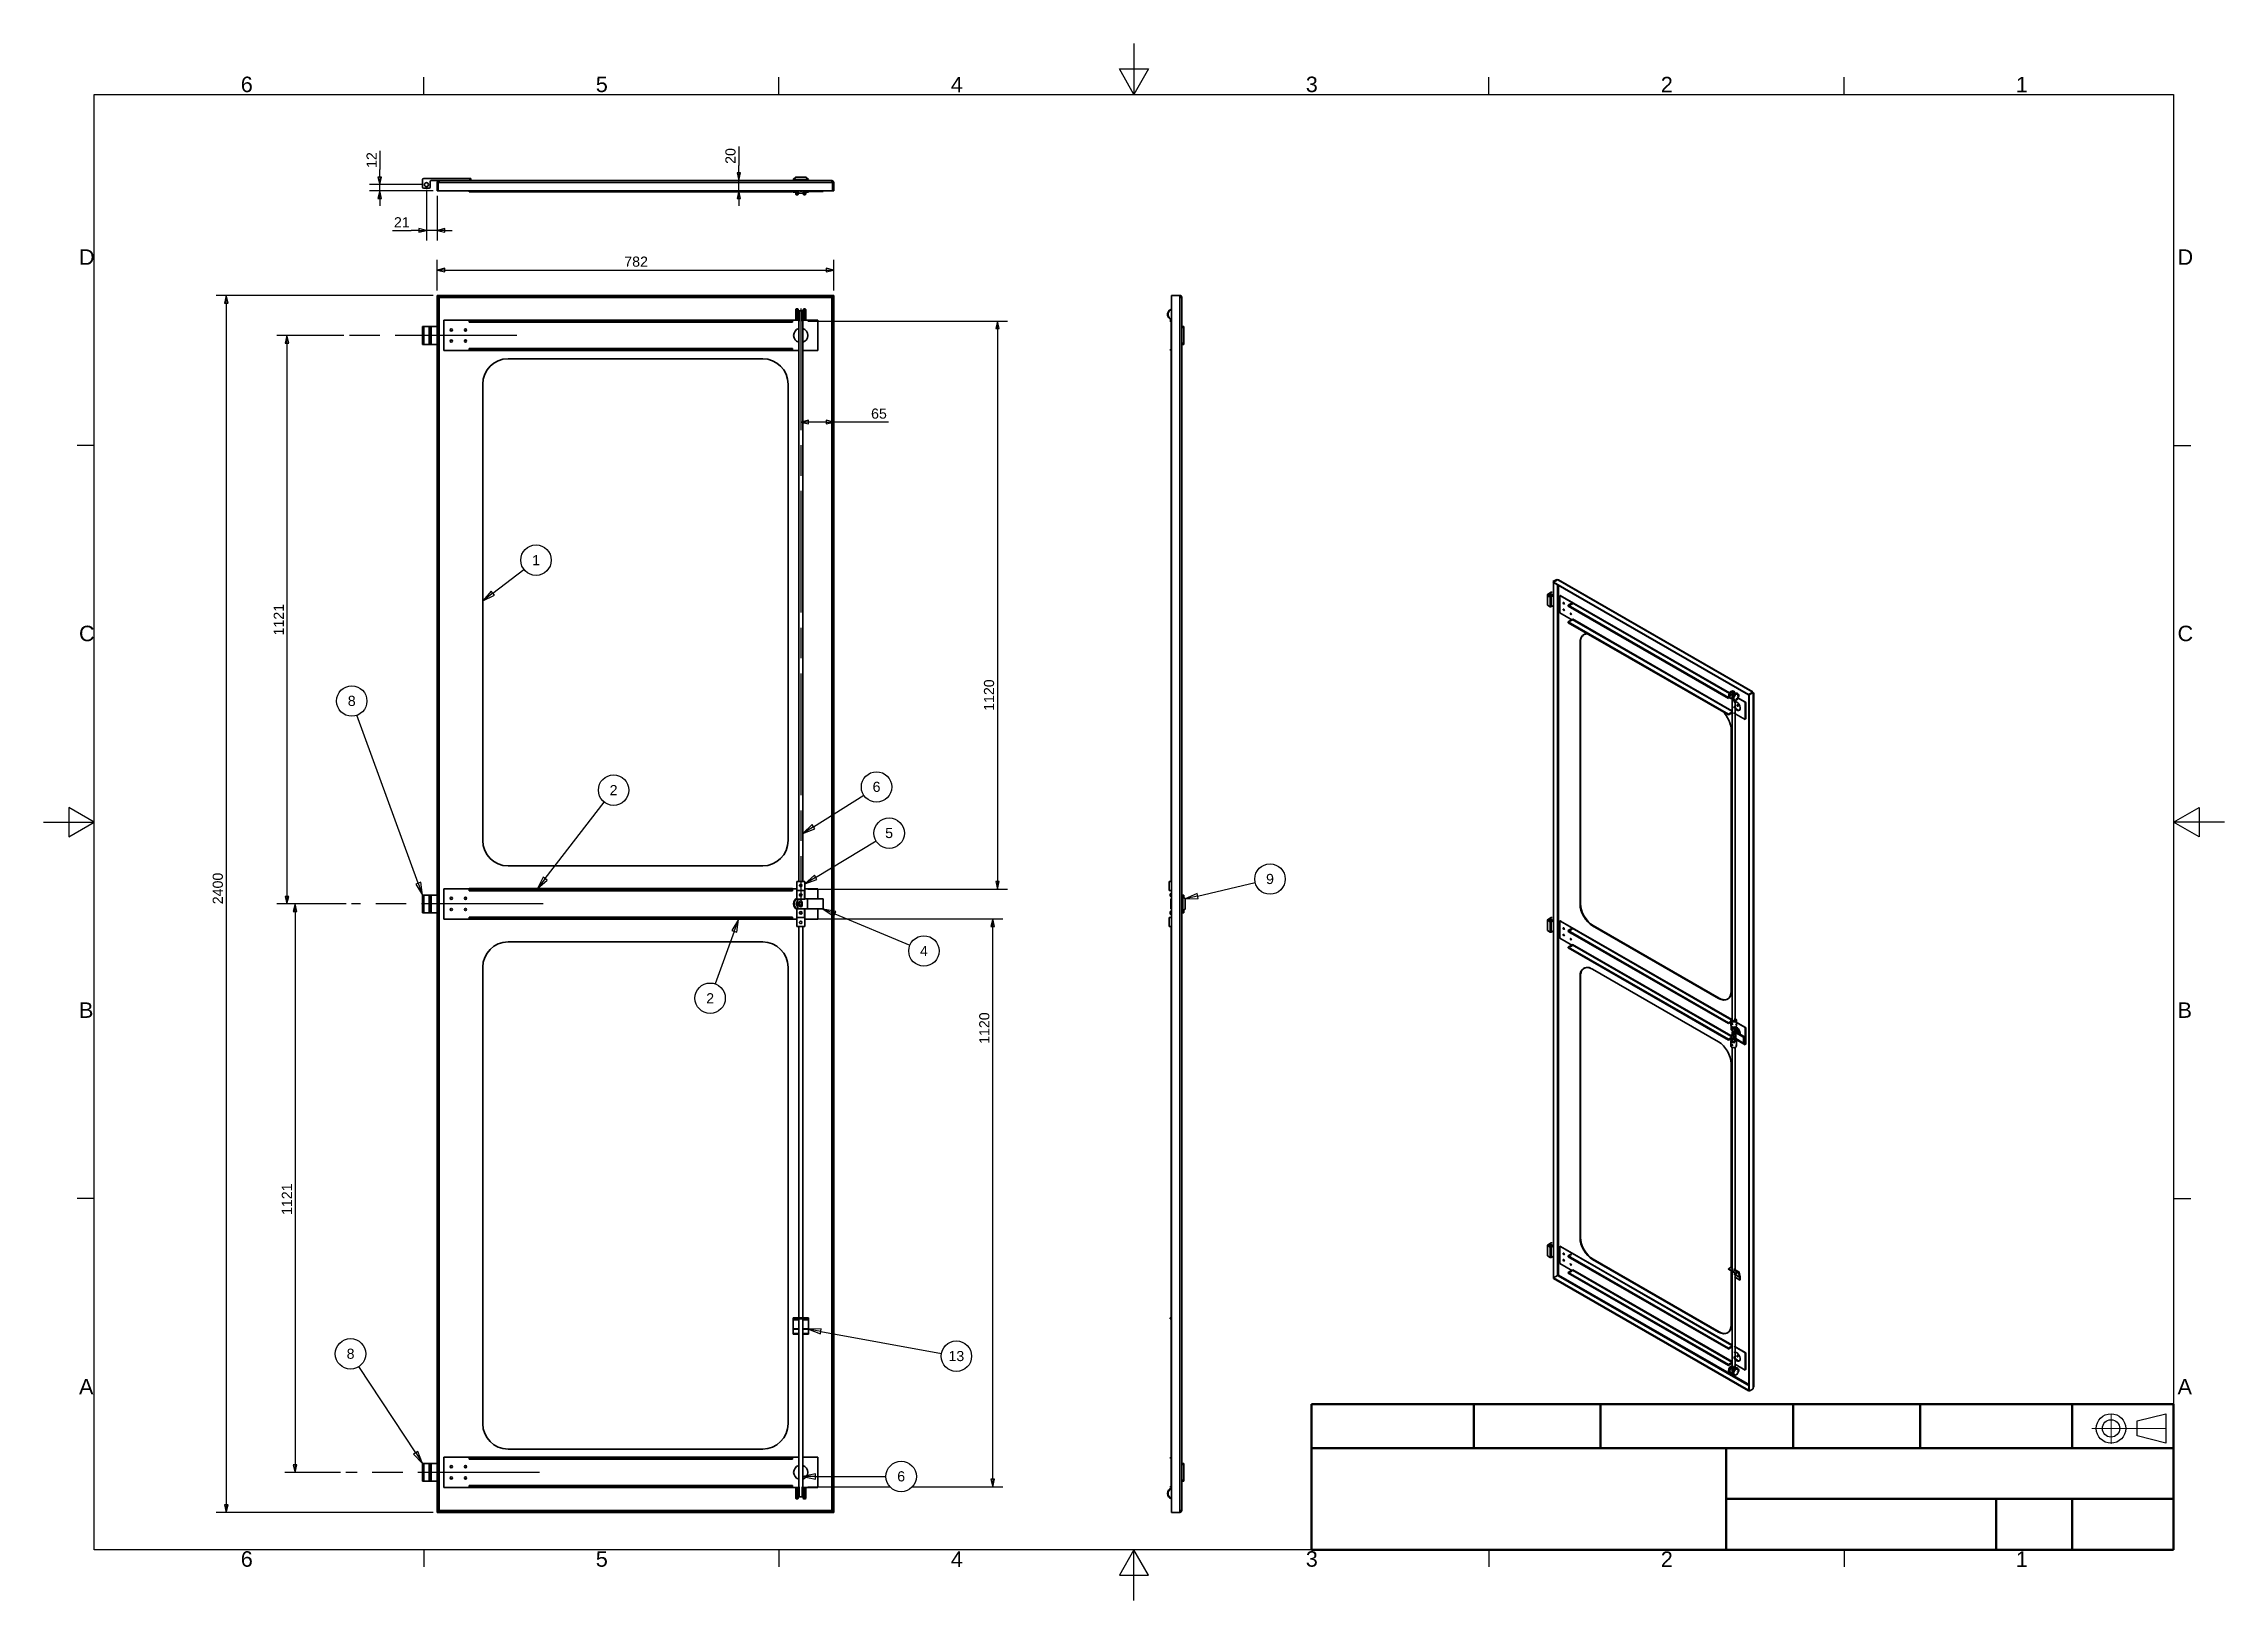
# Paper-space layout 'Door Assembly' of a CAD drawing. Header units: millimetres. Extents: x -10 to 420, y -9 to 298.
import ezdxf

# ---------------------------------------------------------------- set-up
doc = ezdxf.new("R2010")
doc.units = ezdxf.units.MM
doc.linetypes.add('ACAD_ISO04W100', pattern=[30, 24, -3, 0, -3])
doc.linetypes.add('ACAD_ISO08W100', pattern=[36, 24, -3, 6, -3])
for name, color, linetype, lineweight in [('2dTransBorder', 255, 'Continuous', 35), ('2dTransTitleBlock', 255, 'Continuous', 35), ('Centerline', 255, 'ACAD_ISO08W100', 25), ('Dimensions', 5, 'Continuous', 25), ('Leader Lines', 5, 'Continuous', 25), ('Tangent Edges', 255, 'Continuous', 50), ('Visible Edges', 255, 'Continuous', 50)]:
    doc.layers.add(name, color=color, linetype=linetype, lineweight=lineweight)
doc.layers.add('Title', color=7, linetype='Continuous')
doc.styles.add('Current-ISO', font='ARIAL.TTF')
doc.styles.add('Text Style29', font='ARIAL.TTF')
doc.styles.add('Text Style5', font='ARIAL.TTF')

# ---------------------------------------------------------------- blocks, each defined once
blk = doc.blocks.new('2dCenterLine1')
at = {"layer": 'Centerline', "lineweight": 25}
blk.add_line((92.81, 20.24), (54.57, 20.24), dxfattribs=at)
blk = doc.blocks.new('2dCenterLine2')
at = {"layer": 'Centerline', "lineweight": 25}
blk.add_line((93.51, 132.34), (55.68, 132.34), dxfattribs=at)
blk = doc.blocks.new('2dCenterLine3')
at = {"layer": 'Centerline', "lineweight": 25}
blk.add_line((88.3, 244.44), (55.18, 244.44), dxfattribs=at)
blk = doc.blocks.new('2dTransSymbol1')
at = {"color": 179}
for points in [[(43.33, 242.94), (42.98, 244.44), (42.63, 242.94), (43.33, 242.94)], [(42.63, 133.84), (42.98, 132.34), (43.33, 133.84), (42.63, 133.84)]]:
    blk.add_solid(points, dxfattribs=at)
at = {"layer": 'Dimensions', "color": 179, "linetype": 'Continuous', "lineweight": 25, "true_color": 0x262659}
for p, q in [((54.18, 244.44), (40.98, 244.44)), ((42.98, 244.44), (42.63, 242.94)), ((42.63, 242.94), (43.33, 242.94)), ((42.98, 242.94), (42.98, 244.44)), ((43.33, 242.94), (42.98, 244.44)), ((42.98, 242.94), (42.98, 133.84)), ((42.63, 133.84), (42.98, 132.34)), ((43.33, 133.84), (42.63, 133.84)), ((42.98, 133.84), (42.98, 132.34)), ((42.98, 132.34), (43.33, 133.84)), ((54.68, 132.34), (40.98, 132.34))]:
    blk.add_line(p, q, dxfattribs=at)
for points in [[(43.33, 242.94), (42.98, 244.44), (42.63, 242.94), (43.33, 242.94)], [(42.63, 133.84), (42.98, 132.34), (43.33, 133.84), (42.63, 133.84)]]:
    blk.add_lwpolyline(points, dxfattribs=at)
at = {"layer": 'Dimensions', "linetype": 'Continuous', "lineweight": 25, "insert": (42.38, 185.29), "char_height": 2, "attachment_point": 7, "rotation": 90, "style": 'Text Style5'}
blk.add_mtext('1121', dxfattribs=at)
blk = doc.blocks.new('2dTransSymbol2')
at = {"color": 179}
for points in [[(44.92, 130.84), (44.57, 132.34), (44.22, 130.84), (44.92, 130.84)], [(44.22, 21.74), (44.57, 20.24), (44.92, 21.74), (44.22, 21.74)]]:
    blk.add_solid(points, dxfattribs=at)
at = {"layer": 'Dimensions', "color": 179, "linetype": 'Continuous', "lineweight": 25, "true_color": 0x262659}
for p, q in [((54.68, 132.34), (42.57, 132.34)), ((44.57, 132.34), (44.22, 130.84)), ((44.22, 130.84), (44.92, 130.84)), ((44.57, 130.84), (44.57, 132.34)), ((44.92, 130.84), (44.57, 132.34)), ((44.57, 130.84), (44.57, 21.74)), ((44.22, 21.74), (44.57, 20.24)), ((44.92, 21.74), (44.22, 21.74)), ((44.57, 21.74), (44.57, 20.24)), ((44.57, 20.24), (44.92, 21.74)), ((53.57, 20.24), (42.57, 20.24))]:
    blk.add_line(p, q, dxfattribs=at)
for points in [[(44.92, 130.84), (44.57, 132.34), (44.22, 130.84), (44.92, 130.84)], [(44.22, 21.74), (44.57, 20.24), (44.92, 21.74), (44.22, 21.74)]]:
    blk.add_lwpolyline(points, dxfattribs=at)
at = {"layer": 'Dimensions', "linetype": 'Continuous', "lineweight": 25, "insert": (43.97, 71.01), "char_height": 2, "attachment_point": 7, "rotation": 90, "style": 'Text Style5'}
blk.add_mtext('1121', dxfattribs=at)
blk = doc.blocks.new('2dTransSymbol3')
at = {"color": 179}
for points in [[(68.99, 264.82), (70.49, 265.17), (68.99, 265.52), (68.99, 264.82)], [(74.09, 265.52), (72.59, 265.17), (74.09, 264.82), (74.09, 265.52)]]:
    blk.add_solid(points, dxfattribs=at)
at = {"layer": 'Dimensions', "color": 179, "linetype": 'Continuous', "lineweight": 25, "true_color": 0x262659}
for p, q in [((70.49, 273.19), (70.49, 263.17)), ((72.59, 271.99), (72.59, 263.17)), ((63.78, 265.17), (67.49, 265.17)), ((68.99, 265.17), (67.49, 265.17)), ((70.49, 265.17), (68.99, 265.52)), ((68.99, 265.52), (68.99, 264.82)), ((68.99, 265.17), (70.49, 265.17)), ((68.99, 264.82), (70.49, 265.17)), ((72.59, 265.17), (70.49, 265.17)), ((74.09, 265.52), (72.59, 265.17)), ((74.09, 265.17), (72.59, 265.17)), ((72.59, 265.17), (74.09, 264.82)), ((74.09, 264.82), (74.09, 265.52)), ((74.09, 265.17), (75.59, 265.17))]:
    blk.add_line(p, q, dxfattribs=at)
for points in [[(68.99, 264.82), (70.49, 265.17), (68.99, 265.52), (68.99, 264.82)], [(74.09, 265.52), (72.59, 265.17), (74.09, 264.82), (74.09, 265.52)]]:
    blk.add_lwpolyline(points, dxfattribs=at)
at = {"layer": 'Dimensions', "linetype": 'Continuous', "lineweight": 25, "insert": (64.08, 265.77), "char_height": 2, "attachment_point": 7, "style": 'Text Style5'}
blk.add_mtext('21', dxfattribs=at)
blk = doc.blocks.new('2dTransSymbol4')
at = {"color": 179}
for points in [[(60.92, 275.69), (61.27, 274.19), (61.62, 275.69), (60.92, 275.69)], [(61.62, 271.49), (61.27, 272.99), (60.92, 271.49), (61.62, 271.49)]]:
    blk.add_solid(points, dxfattribs=at)
at = {"layer": 'Dimensions', "color": 179, "linetype": 'Continuous', "lineweight": 25, "true_color": 0x262659}
for p, q in [((61.27, 280.89), (61.27, 277.19)), ((60.92, 275.69), (61.27, 274.19)), ((61.62, 275.69), (60.92, 275.69)), ((61.27, 275.69), (61.27, 277.19)), ((61.27, 275.69), (61.27, 274.19)), ((61.27, 274.19), (61.62, 275.69)), ((69.49, 274.19), (59.27, 274.19)), ((71.81, 272.99), (59.27, 272.99)), ((61.27, 272.99), (60.92, 271.49)), ((60.92, 271.49), (61.62, 271.49)), ((61.27, 272.99), (61.27, 274.19)), ((61.27, 271.49), (61.27, 272.99)), ((61.62, 271.49), (61.27, 272.99)), ((61.27, 271.49), (61.27, 269.99))]:
    blk.add_line(p, q, dxfattribs=at)
for points in [[(60.92, 275.69), (61.27, 274.19), (61.62, 275.69), (60.92, 275.69)], [(61.62, 271.49), (61.27, 272.99), (60.92, 271.49), (61.62, 271.49)]]:
    blk.add_lwpolyline(points, dxfattribs=at)
at = {"layer": 'Dimensions', "linetype": 'Continuous', "lineweight": 25, "insert": (60.67, 277.49), "char_height": 2, "attachment_point": 7, "rotation": 90, "style": 'Text Style5'}
blk.add_mtext('12', dxfattribs=at)
blk = doc.blocks.new('2dTransSymbol5')
at = {"color": 179}
for points in [[(74.09, 257.69), (72.59, 257.34), (74.09, 256.99), (74.09, 257.69)], [(149.29, 256.99), (150.79, 257.34), (149.29, 257.69), (149.29, 256.99)]]:
    blk.add_solid(points, dxfattribs=at)
at = {"layer": 'Dimensions', "color": 179, "linetype": 'Continuous', "lineweight": 25, "true_color": 0x262659}
for p, q in [((72.59, 253.34), (72.59, 259.34)), ((150.79, 253.34), (150.79, 259.34)), ((74.09, 257.69), (72.59, 257.34)), ((74.09, 257.34), (72.59, 257.34)), ((72.59, 257.34), (74.09, 256.99)), ((74.09, 256.99), (74.09, 257.69)), ((74.09, 257.34), (149.29, 257.34)), ((150.79, 257.34), (149.29, 257.69)), ((149.29, 257.69), (149.29, 256.99)), ((149.29, 257.34), (150.79, 257.34)), ((149.29, 256.99), (150.79, 257.34))]:
    blk.add_line(p, q, dxfattribs=at)
for points in [[(74.09, 257.69), (72.59, 257.34), (74.09, 256.99), (74.09, 257.69)], [(149.29, 256.99), (150.79, 257.34), (149.29, 257.69), (149.29, 256.99)]]:
    blk.add_lwpolyline(points, dxfattribs=at)
at = {"layer": 'Dimensions', "linetype": 'Continuous', "lineweight": 25, "insert": (109.5, 257.98), "char_height": 2, "attachment_point": 7, "style": 'Text Style5'}
blk.add_mtext('782', dxfattribs=at)
blk = doc.blocks.new('2dTransSymbol6')
at = {"color": 179}
for points in [[(31.36, 250.84), (31.01, 252.34), (30.66, 250.84), (31.36, 250.84)], [(30.66, 13.84), (31.01, 12.34), (31.36, 13.84), (30.66, 13.84)]]:
    blk.add_solid(points, dxfattribs=at)
at = {"layer": 'Dimensions', "color": 179, "linetype": 'Continuous', "lineweight": 25, "true_color": 0x262659}
for p, q in [((71.81, 252.34), (29.01, 252.34)), ((31.01, 252.34), (30.66, 250.84)), ((30.66, 250.84), (31.36, 250.84)), ((31.01, 250.84), (31.01, 252.34)), ((31.36, 250.84), (31.01, 252.34)), ((31.01, 250.84), (31.01, 13.84)), ((30.66, 13.84), (31.01, 12.34)), ((31.36, 13.84), (30.66, 13.84)), ((31.01, 13.84), (31.01, 12.34)), ((31.01, 12.34), (31.36, 13.84)), ((71.81, 12.34), (29.01, 12.34))]:
    blk.add_line(p, q, dxfattribs=at)
for points in [[(31.36, 250.84), (31.01, 252.34), (30.66, 250.84), (31.36, 250.84)], [(30.66, 13.84), (31.01, 12.34), (31.36, 13.84), (30.66, 13.84)]]:
    blk.add_lwpolyline(points, dxfattribs=at)
at = {"layer": 'Dimensions', "linetype": 'Continuous', "lineweight": 25, "insert": (30.37, 132.29), "char_height": 2, "attachment_point": 7, "rotation": 90, "style": 'Text Style5'}
blk.add_mtext('2400', dxfattribs=at)
blk = doc.blocks.new('2dTransSymbol7')
at = {"color": 179}
for points in [[(131.74, 276.49), (132.09, 274.99), (132.44, 276.49), (131.74, 276.49)], [(132.44, 271.49), (132.09, 272.99), (131.74, 271.49), (132.44, 271.49)]]:
    blk.add_solid(points, dxfattribs=at)
at = {"layer": 'Dimensions', "color": 179, "linetype": 'Continuous', "lineweight": 25, "true_color": 0x262659}
for p, q in [((132.09, 281.69), (132.09, 277.99)), ((131.74, 276.49), (132.09, 274.99)), ((132.44, 276.49), (131.74, 276.49)), ((132.09, 276.49), (132.09, 277.99)), ((132.09, 276.49), (132.09, 274.99)), ((132.09, 274.99), (132.44, 276.49)), ((132.09, 272.99), (131.74, 271.49)), ((131.74, 271.49), (132.44, 271.49)), ((132.09, 272.99), (132.09, 274.99)), ((132.09, 271.49), (132.09, 272.99)), ((132.44, 271.49), (132.09, 272.99)), ((132.09, 271.49), (132.09, 269.99))]:
    blk.add_line(p, q, dxfattribs=at)
for points in [[(131.74, 276.49), (132.09, 274.99), (132.44, 276.49), (131.74, 276.49)], [(132.44, 271.49), (132.09, 272.99), (131.74, 271.49), (132.44, 271.49)]]:
    blk.add_lwpolyline(points, dxfattribs=at)
at = {"layer": 'Dimensions', "linetype": 'Continuous', "lineweight": 25, "insert": (131.46, 278.29), "char_height": 2, "attachment_point": 7, "rotation": 90, "style": 'Text Style5'}
blk.add_mtext('20', dxfattribs=at)
blk = doc.blocks.new('2dCenterLine4')
at = {"layer": 'Centerline', "lineweight": 25}
blk.add_line((144.29, 249.79), (144.29, 132.79), dxfattribs=at)
blk = doc.blocks.new('2dTransSymbol8')
at = {"color": 179}
for points in [[(145.79, 227.73), (144.29, 227.38), (145.79, 227.03), (145.79, 227.73)], [(149.29, 227.03), (150.79, 227.38), (149.29, 227.73), (149.29, 227.03)]]:
    blk.add_solid(points, dxfattribs=at)
at = {"layer": 'Dimensions', "color": 179, "linetype": 'Continuous', "lineweight": 25, "true_color": 0x262659}
for p, q in [((145.79, 227.73), (144.29, 227.38)), ((145.79, 227.38), (144.29, 227.38)), ((144.29, 227.38), (145.79, 227.03)), ((145.79, 227.03), (145.79, 227.73)), ((149.29, 227.38), (145.79, 227.38)), ((150.79, 227.38), (149.29, 227.73)), ((149.29, 227.73), (149.29, 227.03)), ((149.29, 227.38), (150.79, 227.38)), ((149.29, 227.03), (150.79, 227.38)), ((161.57, 227.38), (150.79, 227.38))]:
    blk.add_line(p, q, dxfattribs=at)
for points in [[(145.79, 227.73), (144.29, 227.38), (145.79, 227.03), (145.79, 227.73)], [(149.29, 227.03), (150.79, 227.38), (149.29, 227.73), (149.29, 227.03)]]:
    blk.add_lwpolyline(points, dxfattribs=at)
at = {"layer": 'Dimensions', "linetype": 'Continuous', "lineweight": 25, "insert": (158.16, 228.01), "char_height": 2, "attachment_point": 7, "style": 'Text Style5'}
blk.add_mtext('65', dxfattribs=at)
blk = doc.blocks.new('2dTransSymbol9')
at = {"color": 179}
for points in [[(183.43, 245.79), (183.08, 247.29), (182.73, 245.79), (183.43, 245.79)], [(182.73, 136.79), (183.08, 135.29), (183.43, 136.79), (182.73, 136.79)]]:
    blk.add_solid(points, dxfattribs=at)
at = {"layer": 'Dimensions', "color": 179, "linetype": 'Continuous', "lineweight": 25, "true_color": 0x262659}
for p, q in [((145.69, 247.29), (185.08, 247.29)), ((183.08, 247.29), (182.73, 245.79)), ((182.73, 245.79), (183.43, 245.79)), ((183.08, 245.79), (183.08, 247.29)), ((183.43, 245.79), (183.08, 247.29)), ((183.08, 245.79), (183.08, 136.79)), ((145.69, 135.29), (185.08, 135.29)), ((182.73, 136.79), (183.08, 135.29)), ((183.43, 136.79), (182.73, 136.79)), ((183.08, 136.79), (183.08, 135.29)), ((183.08, 135.29), (183.43, 136.79))]:
    blk.add_line(p, q, dxfattribs=at)
for points in [[(183.43, 245.79), (183.08, 247.29), (182.73, 245.79), (183.43, 245.79)], [(182.73, 136.79), (183.08, 135.29), (183.43, 136.79), (182.73, 136.79)]]:
    blk.add_lwpolyline(points, dxfattribs=at)
at = {"layer": 'Dimensions', "linetype": 'Continuous', "lineweight": 25, "insert": (182.44, 170.42), "char_height": 2, "attachment_point": 7, "rotation": 90, "style": 'Text Style5'}
blk.add_mtext('1120', dxfattribs=at)
blk = doc.blocks.new('2dTransSymbol10')
at = {"color": 179}
for points in [[(182.5, 127.89), (182.15, 129.39), (181.8, 127.89), (182.5, 127.89)], [(181.8, 18.89), (182.15, 17.39), (182.5, 18.89), (181.8, 18.89)]]:
    blk.add_solid(points, dxfattribs=at)
at = {"layer": 'Dimensions', "color": 179, "linetype": 'Continuous', "lineweight": 25, "true_color": 0x262659}
for p, q in [((145.69, 129.39), (184.15, 129.39)), ((182.15, 129.39), (181.8, 127.89)), ((182.15, 127.89), (182.15, 129.39)), ((182.5, 127.89), (182.15, 129.39)), ((181.8, 127.89), (182.5, 127.89)), ((182.15, 18.89), (182.15, 127.89)), ((145.69, 17.39), (161.91, 17.39)), ((166.27, 17.39), (184.15, 17.39)), ((181.8, 18.89), (182.15, 17.39)), ((182.5, 18.89), (181.8, 18.89)), ((182.15, 18.89), (182.15, 17.39)), ((182.15, 17.39), (182.5, 18.89))]:
    blk.add_line(p, q, dxfattribs=at)
for points in [[(182.5, 127.89), (182.15, 129.39), (181.8, 127.89), (182.5, 127.89)], [(181.8, 18.89), (182.15, 17.39), (182.5, 18.89), (181.8, 18.89)]]:
    blk.add_lwpolyline(points, dxfattribs=at)
at = {"layer": 'Dimensions', "linetype": 'Continuous', "lineweight": 25, "insert": (181.51, 104.75), "char_height": 2, "attachment_point": 7, "rotation": 90, "style": 'Text Style5'}
blk.add_mtext('1120', dxfattribs=at)
blk = doc.blocks.new('2dTransSymbol11')
at = {"color": 179}
blk.add_solid([(83.27, 194.01), (81.59, 192.09), (83.88, 193.22), (83.27, 194.01)], dxfattribs=at)
at = {"layer": 'Leader Lines', "color": 179, "linetype": 'Continuous', "lineweight": 25, "true_color": 0x262659}
for p, q in [((83.57, 193.61), (89.72, 198.32)), ((83.27, 194.01), (81.59, 192.09)), ((83.57, 193.61), (81.59, 192.09)), ((83.88, 193.22), (83.27, 194.01)), ((81.59, 192.09), (83.88, 193.22))]:
    blk.add_line(p, q, dxfattribs=at)
blk.add_lwpolyline([(83.27, 194.01), (81.59, 192.09), (83.88, 193.22), (83.27, 194.01)], dxfattribs=at)
blk.add_circle((92.09, 200.14), 3, dxfattribs=at)
at = {"layer": 'Leader Lines', "linetype": 'Continuous', "lineweight": 25, "insert": (91.32, 199.14), "char_height": 2, "attachment_point": 7, "style": 'Text Style29'}
blk.add_mtext('1', dxfattribs=at)
blk = doc.blocks.new('2dTransSymbol12')
at = {"color": 179}
blk.add_solid([(93.49, 137.64), (92.36, 135.36), (94.28, 137.03), (93.49, 137.64)], dxfattribs=at)
at = {"layer": 'Leader Lines', "color": 179, "linetype": 'Continuous', "lineweight": 25, "true_color": 0x262659}
for p, q in [((93.89, 137.33), (105.56, 152.42)), ((93.49, 137.64), (92.36, 135.36)), ((94.28, 137.03), (93.49, 137.64)), ((93.89, 137.33), (92.36, 135.36)), ((92.36, 135.36), (94.28, 137.03))]:
    blk.add_line(p, q, dxfattribs=at)
blk.add_lwpolyline([(93.49, 137.64), (92.36, 135.36), (94.28, 137.03), (93.49, 137.64)], dxfattribs=at)
blk.add_circle((107.39, 154.79), 3, dxfattribs=at)
at = {"layer": 'Leader Lines', "linetype": 'Continuous', "lineweight": 25, "insert": (106.61, 153.79), "char_height": 2, "attachment_point": 7, "style": 'Text Style29'}
blk.add_mtext('2', dxfattribs=at)
blk = doc.blocks.new('2dTransSymbol13')
at = {"color": 179}
blk.add_solid([(146.98, 138.02), (145.09, 136.3), (147.49, 137.16), (146.98, 138.02)], dxfattribs=at)
at = {"layer": 'Leader Lines', "color": 179, "linetype": 'Continuous', "lineweight": 25, "true_color": 0x262659}
for p, q in [((147.23, 137.59), (159.15, 144.76)), ((146.98, 138.02), (145.09, 136.3)), ((147.49, 137.16), (146.98, 138.02)), ((147.23, 137.59), (145.09, 136.3)), ((145.09, 136.3), (147.49, 137.16))]:
    blk.add_line(p, q, dxfattribs=at)
blk.add_lwpolyline([(146.98, 138.02), (145.09, 136.3), (147.49, 137.16), (146.98, 138.02)], dxfattribs=at)
blk.add_circle((161.72, 146.3), 3, dxfattribs=at)
at = {"layer": 'Leader Lines', "linetype": 'Continuous', "lineweight": 25, "insert": (160.94, 145.31), "char_height": 2, "attachment_point": 7, "style": 'Text Style29'}
blk.add_mtext('5', dxfattribs=at)
blk = doc.blocks.new('2dTransSymbol14')
at = {"color": 179}
blk.add_solid([(146.54, 148), (144.69, 146.24), (147.07, 147.15), (146.54, 148)], dxfattribs=at)
at = {"layer": 'Leader Lines', "color": 179, "linetype": 'Continuous', "lineweight": 25, "true_color": 0x262659}
for p, q in [((146.81, 147.57), (156.71, 153.82)), ((146.54, 148), (144.69, 146.24)), ((146.81, 147.57), (144.69, 146.24)), ((144.69, 146.24), (147.07, 147.15)), ((147.07, 147.15), (146.54, 148))]:
    blk.add_line(p, q, dxfattribs=at)
blk.add_lwpolyline([(146.54, 148), (144.69, 146.24), (147.07, 147.15), (146.54, 148)], dxfattribs=at)
blk.add_circle((159.24, 155.41), 3, dxfattribs=at)
at = {"layer": 'Leader Lines', "linetype": 'Continuous', "lineweight": 25, "insert": (158.46, 154.41), "char_height": 2, "attachment_point": 7, "style": 'Text Style29'}
blk.add_mtext('6', dxfattribs=at)
blk = doc.blocks.new('2dTransSymbol15')
at = {"color": 179}
blk.add_solid([(151.19, 130.85), (148.69, 131.34), (150.81, 129.92), (151.19, 130.85)], dxfattribs=at)
at = {"layer": 'Leader Lines', "color": 179, "linetype": 'Continuous', "lineweight": 25, "true_color": 0x262659}
for p, q in [((151, 130.38), (148.69, 131.34)), ((151.19, 130.85), (148.69, 131.34)), ((148.69, 131.34), (150.81, 129.92)), ((150.81, 129.92), (151.19, 130.85)), ((151, 130.38), (165.81, 124.22))]:
    blk.add_line(p, q, dxfattribs=at)
blk.add_lwpolyline([(151.19, 130.85), (148.69, 131.34), (150.81, 129.92), (151.19, 130.85)], dxfattribs=at)
blk.add_circle((168.58, 123.07), 3, dxfattribs=at)
at = {"layer": 'Leader Lines', "linetype": 'Continuous', "lineweight": 25, "insert": (167.8, 122.07), "char_height": 2, "attachment_point": 7, "style": 'Text Style29'}
blk.add_mtext('4', dxfattribs=at)
blk = doc.blocks.new('2dTransSymbol16')
at = {"color": 179}
blk.add_solid([(131.66, 126.76), (132.04, 129.29), (130.72, 127.1), (131.66, 126.76)], dxfattribs=at)
at = {"layer": 'Leader Lines', "color": 179, "linetype": 'Continuous', "lineweight": 25, "true_color": 0x262659}
for p, q in [((132.04, 129.29), (130.72, 127.1)), ((131.19, 126.93), (132.04, 129.29)), ((131.66, 126.76), (132.04, 129.29)), ((131.19, 126.93), (127.44, 116.57)), ((130.72, 127.1), (131.66, 126.76))]:
    blk.add_line(p, q, dxfattribs=at)
blk.add_lwpolyline([(131.66, 126.76), (132.04, 129.29), (130.72, 127.1), (131.66, 126.76)], dxfattribs=at)
blk.add_circle((126.42, 113.75), 3, dxfattribs=at)
at = {"layer": 'Leader Lines', "linetype": 'Continuous', "lineweight": 25, "insert": (125.65, 112.74), "char_height": 2, "attachment_point": 7, "style": 'Text Style29'}
blk.add_mtext('2', dxfattribs=at)
blk = doc.blocks.new('2dTransSymbol17')
at = {"color": 179}
blk.add_solid([(148.34, 48.53), (145.79, 48.48), (148.16, 47.54), (148.34, 48.53)], dxfattribs=at)
at = {"layer": 'Leader Lines', "color": 179, "linetype": 'Continuous', "lineweight": 25, "true_color": 0x262659}
for p, q in [((148.34, 48.53), (145.79, 48.48)), ((148.25, 48.03), (145.79, 48.48)), ((145.79, 48.48), (148.16, 47.54)), ((148.16, 47.54), (148.34, 48.53)), ((148.25, 48.03), (172.03, 43.7))]:
    blk.add_line(p, q, dxfattribs=at)
blk.add_lwpolyline([(148.34, 48.53), (145.79, 48.48), (148.16, 47.54), (148.34, 48.53)], dxfattribs=at)
blk.add_circle((174.98, 43.16), 3, dxfattribs=at)
at = {"layer": 'Leader Lines', "linetype": 'Continuous', "lineweight": 25, "insert": (173.42, 42.16), "char_height": 2, "attachment_point": 7, "style": 'Text Style29'}
blk.add_mtext('13', dxfattribs=at)
blk = doc.blocks.new('2dTransSymbol18')
at = {"color": 179}
blk.add_solid([(147.19, 19.94), (144.69, 19.44), (147.19, 18.94), (147.19, 19.94)], dxfattribs=at)
at = {"layer": 'Leader Lines', "color": 179, "linetype": 'Continuous', "lineweight": 25, "true_color": 0x262659}
for p, q in [((147.19, 19.94), (144.69, 19.44)), ((147.19, 19.44), (144.69, 19.44)), ((144.69, 19.44), (147.19, 18.94)), ((147.19, 18.94), (147.19, 19.94)), ((147.19, 19.44), (161.09, 19.44))]:
    blk.add_line(p, q, dxfattribs=at)
blk.add_lwpolyline([(147.19, 19.94), (144.69, 19.44), (147.19, 18.94), (147.19, 19.94)], dxfattribs=at)
blk.add_circle((164.09, 19.44), 3, dxfattribs=at)
at = {"layer": 'Leader Lines', "linetype": 'Continuous', "lineweight": 25, "insert": (163.32, 18.44), "char_height": 2, "attachment_point": 7, "style": 'Text Style29'}
blk.add_mtext('6', dxfattribs=at)
blk = doc.blocks.new('2dTransSymbol19')
at = {"color": 179}
blk.add_solid([(67.95, 23.81), (69.74, 21.99), (68.79, 24.36), (67.95, 23.81)], dxfattribs=at)
at = {"layer": 'Leader Lines', "color": 179, "linetype": 'Continuous', "lineweight": 25, "true_color": 0x262659}
for p, q in [((68.37, 24.08), (57.16, 41.12)), ((68.79, 24.36), (67.95, 23.81)), ((67.95, 23.81), (69.74, 21.99)), ((68.37, 24.08), (69.74, 21.99)), ((69.74, 21.99), (68.79, 24.36))]:
    blk.add_line(p, q, dxfattribs=at)
blk.add_lwpolyline([(67.95, 23.81), (69.74, 21.99), (68.79, 24.36), (67.95, 23.81)], dxfattribs=at)
blk.add_circle((55.52, 43.62), 3, dxfattribs=at)
at = {"layer": 'Leader Lines', "linetype": 'Continuous', "lineweight": 25, "insert": (54.75, 42.62), "char_height": 2, "attachment_point": 7, "style": 'Text Style29'}
blk.add_mtext('8', dxfattribs=at)
blk = doc.blocks.new('2dTransSymbol20')
at = {"color": 179}
blk.add_solid([(222.43, 134.4), (220.11, 133.34), (222.65, 133.42), (222.43, 134.4)], dxfattribs=at)
at = {"layer": 'Leader Lines', "color": 179, "linetype": 'Continuous', "lineweight": 25, "true_color": 0x262659}
for p, q in [((222.43, 134.4), (220.11, 133.34)), ((222.54, 133.91), (220.11, 133.34)), ((220.11, 133.34), (222.65, 133.42)), ((222.65, 133.42), (222.43, 134.4)), ((222.54, 133.91), (233.9, 136.57))]:
    blk.add_line(p, q, dxfattribs=at)
blk.add_lwpolyline([(222.43, 134.4), (220.11, 133.34), (222.65, 133.42), (222.43, 134.4)], dxfattribs=at)
blk.add_circle((236.82, 137.25), 3, dxfattribs=at)
at = {"layer": 'Leader Lines', "linetype": 'Continuous', "lineweight": 25, "insert": (236.04, 136.24), "char_height": 2, "attachment_point": 7, "style": 'Text Style29'}
blk.add_mtext('9', dxfattribs=at)
blk = doc.blocks.new('2dTransSymbol21')
at = {"color": 179}
blk.add_solid([(68.41, 136.27), (69.74, 134.09), (69.35, 136.61), (68.41, 136.27)], dxfattribs=at)
at = {"layer": 'Leader Lines', "color": 179, "linetype": 'Continuous', "lineweight": 25, "true_color": 0x262659}
for p, q in [((68.88, 136.44), (56.79, 169.55)), ((69.35, 136.61), (68.41, 136.27)), ((68.41, 136.27), (69.74, 134.09)), ((68.88, 136.44), (69.74, 134.09)), ((69.74, 134.09), (69.35, 136.61))]:
    blk.add_line(p, q, dxfattribs=at)
blk.add_lwpolyline([(68.41, 136.27), (69.74, 134.09), (69.35, 136.61), (68.41, 136.27)], dxfattribs=at)
blk.add_circle((55.76, 172.36), 3, dxfattribs=at)
at = {"layer": 'Leader Lines', "linetype": 'Continuous', "lineweight": 25, "insert": (54.98, 171.36), "char_height": 2, "attachment_point": 7, "style": 'Text Style29'}
blk.add_mtext('8', dxfattribs=at)
blk = doc.blocks.new('Default Border')
at = {"layer": '2dTransBorder', "color": 179, "linetype": 'Continuous', "lineweight": 25, "true_color": 0x262659}
for points in [[(210, 302), (210, 292), (207.11, 297), (212.89, 297), (210, 292)], [(70, 292), (70, 295.4)], [(140, 292), (140, 295.4)], [(280, 292), (280, 295.4)], [(350, 292), (350, 295.4)], [(5, 5), (5, 292), (415, 292), (415, 5), (5, 5)], [(5, 222.75), (1.6, 222.75)], [(415, 222.75), (418.4, 222.75)], [(-5, 148.5), (5, 148.5), (0, 151.39), (0, 145.61), (5, 148.5)], [(425, 148.5), (415, 148.5), (420, 151.39), (420, 145.61), (415, 148.5)], [(5, 74.25), (1.6, 74.25)], [(415, 74.25), (418.4, 74.25)], [(70, 5), (70, 1.6)], [(140, 5), (140, 1.6)], [(210, -5), (210, 5), (207.11, 0), (212.89, 0), (210, 5)], [(280, 5), (280, 1.6)], [(350, 5), (350, 1.6)]]:
    blk.add_lwpolyline(points, dxfattribs=at)
at = {"layer": '2dTransBorder', "color": 179, "lineweight": 211, "char_height": 3.05, "attachment_point": 7, "style": 'Current-ISO'}
for s, insert in [('6', (33.88, 292.4)), ('5', (103.88, 292.4)), ('4', (173.88, 292.4)), ('3', (243.88, 292.4)), ('2', (313.88, 292.4)), ('1', (383.88, 292.4)), ('D', (1.98, 258.38)), ('D', (415.77, 258.38)), ('C', (1.98, 184.12)), ('C', (415.77, 184.12)), ('B', (1.98, 109.88)), ('B', (415.77, 109.88)), ('A', (1.98, 35.63)), ('A', (415.77, 35.63)), ('6', (33.88, 1.6)), ('5', (103.88, 1.6)), ('4', (173.88, 1.6)), ('3', (243.88, 1.6)), ('2', (313.88, 1.6)), ('1', (383.88, 1.6))]:
    blk.add_mtext(s, dxfattribs=dict(at, insert=insert))
blk = doc.blocks.new('Title')
at = {"layer": '2dTransTitleBlock', "linetype": 'Continuous', "lineweight": 50}
for p, q in [((410, 28.73), (240, 28.73)), ((240, 28.73), (240, 0)), ((272, 20), (272, 28.73)), ((297, 20), (297, 28.73)), ((335, 20), (335, 28.73)), ((360, 20), (360, 28.73)), ((390, 20), (390, 28.73)), ((410, 0), (410, 28.73)), ((240, 20), (410, 20)), ((321.77, 20), (321.77, 0)), ((410, 10), (321.77, 10)), ((375, 0), (375, 10)), ((390, 0), (390, 10)), ((240, 0), (410, 0))]:
    blk.add_line(p, q, dxfattribs=at)
at = {"layer": '2dTransTitleBlock', "linetype": 'ACAD_ISO04W100', "lineweight": 18}
for p, q in [((397.65, 26.82), (397.65, 20.88)), ((402.78, 23.91), (393.84, 23.91)), ((408.43, 23.91), (402.78, 23.91))]:
    blk.add_line(p, q, dxfattribs=at)
at = {"layer": '2dTransTitleBlock', "lineweight": 25}
for p, q in [((402.78, 25.38), (408.43, 26.82)), ((408.43, 26.82), (408.43, 23.91)), ((402.78, 23.91), (402.78, 25.38)), ((402.78, 22.44), (402.78, 23.91)), ((408.43, 21.01), (402.78, 22.44)), ((408.43, 23.91), (408.43, 21.01))]:
    blk.add_line(p, q, dxfattribs=at)
for radius in [2.9, 1.71]:
    blk.add_circle((397.65, 23.91), radius, dxfattribs=at)
at = {"layer": '2dTransBorder'}
blk.add_blockref('Default Border', (-5, -5), dxfattribs=at)

psp = doc.layouts.new('Door Assembly')

# ---------------------------------------------------------------- linework, layer by layer
at = {"layer": 'Tangent Edges', "color": 179, "linetype": 'Continuous', "lineweight": 35, "true_color": 0x1a1a3e}
for p, q in [((73.8, 271.05), (73.8, 270.65)), ((145.15, 270.25), (67.75, 270.25)), ((67.75, 247.61), (67.75, 8.41)), ((145.15, 247.61), (67.75, 247.61)), ((145.15, 247.61), (145.15, 8.41)), ((213.77, 247.61), (213.77, 8.41)), ((64.7, 238.36), (64.7, 241.86)), ((65.8, 241.86), (65.8, 238.36)), ((66.2, 238.36), (66.2, 241.86)), ((137.45, 242.72), (73.65, 242.72)), ((214.17, 241.66), (214.57, 241.66)), ((137.45, 237.52), (73.65, 237.52)), ((214.57, 238.56), (214.17, 238.56)), ((64.7, 126.26), (64.7, 129.76)), ((65.8, 129.76), (65.8, 126.26)), ((66.2, 126.26), (66.2, 129.76)), ((137.45, 130.62), (73.65, 130.62)), ((214.17, 129.56), (214.57, 129.56)), ((137.45, 125.42), (73.65, 125.42)), ((214.57, 126.46), (214.17, 126.46)), ((138.65, 46.02), (137.55, 46.02)), ((137.55, 44.19), (138.65, 44.19)), ((138.65, 44.15), (137.55, 44.15)), ((137.55, 43.27), (138.65, 43.27)), ((140.55, 46.02), (139.45, 46.02)), ((139.45, 44.19), (140.55, 44.19)), ((140.55, 44.15), (139.45, 44.15)), ((139.45, 43.27), (140.55, 43.27)), ((64.7, 14.16), (64.7, 17.66)), ((65.8, 17.66), (65.8, 14.16)), ((66.2, 14.16), (66.2, 17.66)), ((137.45, 18.52), (73.65, 18.52)), ((214.17, 17.46), (214.57, 17.46)), ((137.45, 13.32), (73.65, 13.32)), ((214.57, 14.36), (214.17, 14.36)), ((67.75, 8.41), (145.15, 8.41))]:
    psp.add_line(p, q, dxfattribs=at).dxf.unprotected_set("ltscale", 0)
at = {"layer": 'Tangent Edges', "color": 179, "linetype": 'Continuous', "lineweight": 35, "true_color": 0x262659}
for p, q in [((73.8, 271.05), (74, 271.05)), ((67.75, 270.25), (67.75, 270.65)), ((145.15, 270.25), (145.15, 270.65)), ((67.55, 248.01), (67.35, 248.01)), ((67.75, 247.61), (67.75, 247.81)), ((145.15, 247.61), (145.15, 247.81)), ((145.55, 248.01), (145.35, 248.01)), ((213.77, 248.01), (212.17, 248.01)), ((214.17, 247.61), (214.17, 8.41)), ((64.5, 241.86), (64.7, 241.86)), ((65.8, 241.86), (66, 241.86)), ((66, 238.36), (66, 241.86)), ((66.2, 241.86), (66, 241.86)), ((214.57, 241.86), (214.17, 241.86)), ((214.57, 241.86), (214.57, 241.66)), ((64.7, 238.36), (64.5, 238.36)), ((66, 238.36), (65.8, 238.36)), ((66, 238.36), (66.2, 238.36)), ((137.45, 237.42), (73.65, 237.42)), ((137.45, 237.12), (73.65, 237.12)), ((214.17, 238.36), (214.57, 238.36)), ((214.57, 238.56), (214.57, 238.36)), ((64.5, 129.76), (64.7, 129.76)), ((65.8, 129.76), (66, 129.76)), ((66, 126.26), (66, 129.76)), ((66.2, 129.76), (66, 129.76)), ((214.57, 129.76), (214.17, 129.76)), ((214.57, 129.76), (214.57, 129.56)), ((64.7, 126.26), (64.5, 126.26)), ((66, 126.26), (65.8, 126.26)), ((66, 126.26), (66.2, 126.26)), ((137.45, 125.32), (73.65, 125.32)), ((137.45, 125.02), (73.65, 125.02)), ((214.17, 126.26), (214.57, 126.26)), ((214.57, 126.46), (214.57, 126.26)), ((137.55, 46.17), (137.55, 46.02)), ((137.55, 44.19), (137.55, 44.15)), ((137.55, 43.27), (137.55, 43.17)), ((137.55, 43.17), (138.65, 43.17)), ((139.45, 43.17), (140.55, 43.17)), ((140.55, 46.17), (140.55, 46.02)), ((140.55, 44.19), (140.55, 44.15)), ((140.55, 43.17), (140.55, 43.27)), ((64.5, 17.66), (64.7, 17.66)), ((65.8, 17.66), (66, 17.66)), ((66, 14.16), (66, 17.66)), ((66.2, 17.66), (66, 17.66)), ((214.57, 17.66), (214.17, 17.66)), ((214.57, 17.66), (214.57, 17.46)), ((64.7, 14.16), (64.5, 14.16)), ((66, 14.16), (65.8, 14.16)), ((66, 14.16), (66.2, 14.16)), ((137.45, 13.22), (73.65, 13.22)), ((137.45, 12.92), (73.65, 12.92)), ((214.17, 14.16), (214.57, 14.16)), ((214.57, 14.36), (214.57, 14.16)), ((67.75, 8.41), (67.75, 8.21)), ((145.15, 8.41), (145.15, 8.21)), ((145.15, 8.41), (145.35, 8.41)), ((212.17, 8.01), (213.77, 8.01))]:
    psp.add_line(p, q, dxfattribs=at).dxf.unprotected_set("ltscale", 0)
for centre, start, end in [((64.7, 270.85), 90, 180), ((64.7, 269.35), 180, 270), ((65.8, 269.35), 270, 0), ((66.2, 270.45), 90, 180)]:
    psp.add_arc(centre, 0.2, start, end, dxfattribs=at).dxf.unprotected_set("ltscale", 0)
at = {"layer": 'Visible Edges', "color": 179, "linetype": 'Continuous', "lineweight": 35, "true_color": 0x262659}
for p, q in [((64.7, 271.05), (73.8, 271.05)), ((74, 270.65), (74, 271.05)), ((138.05, 271.35), (137.55, 270.85)), ((138.05, 271.35), (138.53, 271.35)), ((138.53, 271.35), (140.05, 271.35)), ((140.05, 271.35), (140.55, 270.85)), ((64.5, 269.35), (64.5, 270.85)), ((65.8, 269.15), (64.7, 269.15)), ((66, 270.45), (66, 269.35)), ((67.75, 270.65), (66.2, 270.65)), ((67.35, 268.65), (67.35, 270.25)), ((67.55, 270.25), (67.35, 270.25)), ((67.55, 268.65), (67.35, 268.65)), ((67.55, 270.25), (67.55, 268.65)), ((67.75, 270.25), (67.57, 270.25)), ((67.57, 270.25), (67.57, 268.65)), ((67.57, 268.65), (145.33, 268.65)), ((67.75, 270.65), (145.15, 270.65)), ((73.65, 268.65), (73.65, 268.45)), ((137.45, 268.45), (73.65, 268.45)), ((137.45, 268.45), (137.45, 268.65)), ((137.55, 270.85), (138.26, 270.85)), ((137.55, 270.85), (137.55, 270.65)), ((137.55, 268.35), (137.55, 268.65)), ((137.55, 268.35), (138.05, 268.35)), ((138.05, 267.96), (138.05, 268.65)), ((138.05, 267.95), (138.05, 267.96)), ((138.05, 267.95), (138.15, 267.85)), ((138.15, 268.65), (138.15, 267.86)), ((138.15, 267.86), (138.15, 267.85)), ((138.15, 267.85), (138.45, 267.85)), ((138.26, 270.85), (140.55, 270.85)), ((138.45, 267.86), (138.45, 268.65)), ((138.55, 267.95), (138.45, 267.85)), ((138.45, 267.85), (138.45, 267.86)), ((138.55, 268.65), (138.55, 267.96)), ((138.55, 267.96), (138.55, 267.95)), ((139.55, 267.96), (139.55, 268.65)), ((139.55, 267.95), (139.55, 267.96)), ((139.55, 267.95), (139.65, 267.85)), ((139.65, 268.65), (139.65, 267.86)), ((139.65, 267.86), (139.65, 267.85)), ((139.65, 267.85), (139.95, 267.85)), ((139.95, 267.86), (139.95, 268.65)), ((140.05, 267.95), (139.95, 267.85)), ((139.95, 267.85), (139.95, 267.86)), ((140.05, 268.65), (140.05, 267.96)), ((140.05, 268.35), (140.55, 268.35)), ((140.05, 267.96), (140.05, 267.95)), ((140.4, 268.5), (140.4, 268.65)), ((143.45, 268.5), (140.4, 268.5)), ((140.55, 270.85), (140.55, 270.65)), ((140.55, 268.35), (140.55, 268.5)), ((143.45, 268.65), (143.45, 268.5)), ((145.33, 270.25), (145.15, 270.25)), ((145.33, 268.65), (145.33, 270.25)), ((145.35, 268.65), (145.35, 270.25)), ((145.55, 270.25), (145.35, 270.25)), ((145.55, 268.65), (145.35, 268.65)), ((145.55, 270.25), (145.55, 268.65)), ((67.35, 248.01), (67.35, 8.01)), ((67.55, 248.01), (67.55, 8.01)), ((67.75, 247.61), (67.55, 247.61)), ((67.57, 248.01), (67.57, 247.81)), ((67.57, 248.01), (145.33, 248.01)), ((67.57, 247.81), (145.33, 247.81)), ((138.05, 245.26), (138.15, 245.36)), ((138.05, 244.39), (138.05, 245.26)), ((138.15, 245.36), (138.15, 244.41)), ((138.15, 245.36), (138.45, 245.36)), ((138.45, 244.41), (138.45, 245.36)), ((138.55, 245.26), (138.45, 245.36)), ((138.55, 245.26), (138.55, 244.39)), ((139.55, 245.26), (139.65, 245.36)), ((139.55, 244.39), (139.55, 245.26)), ((139.65, 245.36), (139.65, 244.41)), ((139.65, 245.36), (139.95, 245.36)), ((139.95, 244.41), (139.95, 245.36)), ((140.05, 245.26), (139.95, 245.36)), ((140.05, 245.26), (140.05, 244.39)), ((145.35, 247.61), (145.15, 247.61)), ((145.33, 248.01), (145.33, 247.81)), ((145.35, 248.01), (145.35, 8.01)), ((145.55, 248.01), (145.55, 8.01)), ((212.17, 248.01), (212.17, 8.01)), ((213.77, 248.01), (213.77, 247.61)), ((213.77, 247.61), (214.17, 247.61)), ((64.5, 241.86), (64.5, 238.36)), ((65.8, 241.86), (64.7, 241.86)), ((67.35, 241.86), (66.2, 241.86)), ((68.65, 237.13), (68.65, 243.11)), ((68.65, 243.11), (73.65, 243.11)), ((137.45, 243.12), (73.65, 243.12)), ((73.65, 243.12), (73.65, 242.82)), ((137.45, 242.82), (73.65, 242.82)), ((73.65, 242.82), (73.65, 242.72)), ((137.45, 242.82), (137.45, 243.12)), ((137.45, 243.11), (138.75, 243.11)), ((137.45, 242.72), (137.45, 242.82)), ((138.05, 243.26), (138.05, 244.39)), ((138.05, 243.26), (138.15, 243.16)), ((138.15, 244.41), (138.15, 243.16)), ((138.15, 243.16), (138.45, 243.16)), ((138.45, 243.16), (138.45, 244.41)), ((138.55, 243.26), (138.45, 243.16)), ((138.55, 244.46), (138.75, 244.46)), ((138.55, 244.39), (138.55, 243.26)), ((138.55, 244.06), (138.75, 244.06)), ((138.65, 242.96), (138.65, 132.46)), ((138.65, 242.96), (138.75, 242.96)), ((138.75, 244.96), (139.35, 244.96)), ((138.75, 244.96), (138.75, 242.96)), ((139.35, 242.96), (139.35, 244.96)), ((139.35, 244.46), (139.55, 244.46)), ((139.35, 244.06), (139.55, 244.06)), ((139.35, 243.11), (142.45, 243.11)), ((139.35, 242.96), (139.45, 242.96)), ((139.45, 242.96), (139.45, 132.46)), ((139.55, 243.26), (139.55, 244.39)), ((139.55, 243.26), (139.65, 243.16)), ((139.65, 244.41), (139.65, 243.16)), ((139.65, 243.16), (139.95, 243.16)), ((139.95, 243.16), (139.95, 244.41)), ((140.05, 243.26), (139.95, 243.16)), ((140.05, 244.39), (140.05, 243.26)), ((142.45, 243.11), (142.45, 237.13)), ((211.97, 242.82), (211.97, 243.12)), ((211.97, 243.12), (212.07, 243.12)), ((212.07, 242.82), (211.97, 242.82)), ((212.07, 243.23), (212.07, 132.46)), ((214.57, 241.66), (214.57, 238.56)), ((64.7, 238.36), (65.8, 238.36)), ((66.2, 238.36), (67.35, 238.36)), ((73.65, 237.13), (68.65, 237.13)), ((73.65, 237.52), (73.65, 237.42)), ((73.65, 237.42), (73.65, 237.12)), ((137.45, 237.42), (137.45, 237.52)), ((137.45, 237.12), (137.45, 237.42)), ((138.65, 237.13), (137.45, 237.13)), ((142.45, 237.13), (139.45, 237.13)), ((211.97, 237.12), (211.97, 237.42)), ((211.97, 237.42), (212.07, 237.42)), ((212.07, 237.12), (211.97, 237.12)), ((81.35, 235.51), (131.55, 235.51)), ((76.35, 140.51), (76.35, 230.51)), ((136.55, 230.51), (136.55, 140.51)), ((131.55, 135.51), (81.35, 135.51)), ((64.5, 129.76), (64.5, 126.26)), ((65.8, 129.76), (64.7, 129.76)), ((67.35, 129.76), (66.2, 129.76)), ((68.65, 125.03), (68.65, 131.01)), ((68.65, 131.01), (73.65, 131.01)), ((137.45, 131.02), (73.65, 131.02)), ((73.65, 131.02), (73.65, 130.72)), ((137.45, 130.72), (73.65, 130.72)), ((73.65, 130.72), (73.65, 130.62)), ((137.45, 130.72), (137.45, 131.02)), ((137.45, 131.01), (138.25, 131.01)), ((137.45, 130.62), (137.45, 130.72)), ((138.25, 132.46), (139.05, 132.46)), ((138.25, 132.46), (138.25, 128.96)), ((138.31, 128.96), (138.31, 130.66)), ((139.79, 130.66), (138.31, 130.66)), ((139.05, 132.46), (139.85, 132.46)), ((139.79, 130.66), (139.79, 128.96)), ((139.85, 132.46), (139.85, 128.96)), ((139.85, 131.01), (142.45, 131.01)), ((140.4, 129.01), (139.85, 129.01)), ((143.45, 129.01), (140.4, 129.01)), ((140.4, 127.01), (140.4, 129.01)), ((142.45, 131.01), (142.45, 129.01)), ((143.45, 127.01), (143.45, 129.01)), ((211.67, 132.46), (212.17, 132.46)), ((211.67, 132.46), (211.67, 131.91)), ((211.67, 131.41), (211.67, 130.66)), ((212.17, 130.66), (211.67, 130.66)), ((211.87, 129.96), (211.92, 130.01)), ((211.87, 129.76), (211.87, 129.96)), ((211.87, 129.56), (211.87, 129.76)), ((211.87, 129.56), (211.92, 129.51)), ((211.92, 130.01), (211.92, 129.76)), ((212.06, 130.01), (211.92, 130.01)), ((211.92, 129.76), (211.92, 129.51)), ((212.06, 129.51), (211.92, 129.51)), ((212.02, 127.01), (212.02, 129.01)), ((212.17, 129.01), (212.02, 129.01)), ((212.06, 130.01), (212.06, 129.76)), ((212.15, 129.96), (212.06, 129.96)), ((212.06, 129.76), (212.06, 129.51)), ((212.15, 129.56), (212.06, 129.56)), ((212.15, 129.76), (212.15, 130.01)), ((212.17, 130.01), (212.15, 130.01)), ((212.15, 129.51), (212.15, 129.76)), ((212.17, 129.51), (212.15, 129.51)), ((214.37, 129.51), (214.17, 129.51)), ((214.37, 129.51), (214.37, 126.51)), ((214.87, 129.01), (214.37, 129.51)), ((214.57, 129.56), (214.57, 129.31)), ((214.87, 129.01), (214.87, 127.01)), ((64.7, 126.26), (65.8, 126.26)), ((66.2, 126.26), (67.35, 126.26)), ((73.65, 125.03), (68.65, 125.03)), ((73.65, 125.42), (73.65, 125.32)), ((73.65, 125.32), (73.65, 125.02)), ((137.45, 125.32), (137.45, 125.42)), ((137.45, 125.02), (137.45, 125.32)), ((138.25, 125.03), (137.45, 125.03)), ((138.25, 128.96), (138.31, 128.96)), ((138.31, 127.06), (138.25, 127.06)), ((138.25, 123.56), (138.25, 127.06)), ((139.79, 128.96), (138.31, 128.96)), ((138.31, 125.36), (138.31, 127.06)), ((138.31, 127.06), (139.79, 127.06)), ((138.31, 125.36), (139.79, 125.36)), ((138.47, 128.96), (138.4, 128.26)), ((138.4, 127.76), (138.4, 128.26)), ((138.4, 127.76), (138.47, 127.06)), ((138.75, 127.71), (138.75, 128.31)), ((138.75, 128.01), (138.75, 128.31)), ((138.75, 127.71), (138.75, 128.01)), ((139.35, 128.31), (139.35, 127.71)), ((139.35, 128.31), (139.35, 128.01)), ((139.35, 128.01), (139.35, 127.71)), ((139.79, 128.96), (139.85, 128.96)), ((139.85, 127.06), (139.79, 127.06)), ((139.79, 127.06), (139.79, 125.36)), ((139.85, 123.56), (139.85, 127.06)), ((139.85, 127.01), (140.4, 127.01)), ((142.45, 125.03), (139.85, 125.03)), ((140.4, 127.01), (143.45, 127.01)), ((142.45, 127.01), (142.45, 125.03)), ((211.67, 124.61), (211.67, 125.36)), ((211.67, 125.36), (212.17, 125.36)), ((211.87, 126.46), (211.92, 126.51)), ((211.87, 126.06), (211.87, 126.46)), ((211.87, 126.06), (211.92, 126.01)), ((211.92, 126.51), (211.92, 126.01)), ((212.06, 126.51), (211.92, 126.51)), ((212.06, 126.01), (211.92, 126.01)), ((212.02, 127.01), (212.17, 127.01)), ((212.06, 126.51), (212.06, 126.01)), ((212.15, 126.46), (212.06, 126.46)), ((212.15, 126.06), (212.06, 126.06)), ((212.15, 126.01), (212.15, 126.51)), ((212.17, 126.51), (212.15, 126.51)), ((212.17, 126.01), (212.15, 126.01)), ((214.37, 126.51), (214.17, 126.51)), ((214.87, 127.01), (214.37, 126.51)), ((214.57, 126.71), (214.57, 126.46)), ((81.35, 120.51), (131.55, 120.51)), ((139.05, 123.56), (138.25, 123.56)), ((138.65, 46.37), (138.65, 123.56)), ((139.85, 123.56), (139.05, 123.56)), ((139.45, 46.37), (139.45, 123.56)), ((211.67, 123.56), (211.67, 124.11)), ((212.17, 123.56), (211.67, 123.56)), ((212.07, 46.37), (212.07, 123.56)), ((76.35, 25.51), (76.35, 115.51)), ((136.55, 115.51), (136.55, 25.51)), ((137.55, 46.37), (140.55, 46.37)), ((137.55, 46.17), (137.55, 46.37)), ((137.55, 46.17), (140.55, 46.17)), ((137.55, 44.19), (137.55, 46.02)), ((137.55, 43.27), (137.55, 44.15)), ((138.65, 13.06), (138.65, 46.17)), ((139.45, 13.06), (139.45, 46.17)), ((140.55, 46.17), (140.55, 46.37)), ((140.55, 44.19), (140.55, 46.02)), ((140.55, 43.27), (140.55, 44.15)), ((211.87, 46.37), (212.17, 46.37)), ((211.87, 46.17), (211.87, 46.37)), ((212.17, 46.17), (211.87, 46.17)), ((212.07, 12.78), (212.07, 46.17)), ((64.5, 17.66), (64.5, 14.16)), ((65.8, 17.66), (64.7, 17.66)), ((67.35, 17.66), (66.2, 17.66)), ((68.65, 12.93), (68.65, 18.91)), ((68.65, 18.91), (73.65, 18.91)), ((137.45, 18.92), (73.65, 18.92)), ((73.65, 18.92), (73.65, 18.62)), ((137.45, 18.62), (73.65, 18.62)), ((73.65, 18.62), (73.65, 18.52)), ((131.55, 20.51), (81.35, 20.51)), ((137.45, 18.62), (137.45, 18.92)), ((137.45, 18.91), (138.65, 18.91)), ((137.45, 18.52), (137.45, 18.62)), ((139.45, 18.91), (142.45, 18.91)), ((142.45, 18.91), (142.45, 12.93)), ((211.97, 18.62), (211.97, 18.92)), ((211.97, 18.92), (212.07, 18.92)), ((212.07, 18.62), (211.97, 18.62)), ((214.57, 17.46), (214.57, 14.36)), ((64.7, 14.16), (65.8, 14.16)), ((66.2, 14.16), (67.35, 14.16)), ((73.65, 12.93), (68.65, 12.93)), ((73.65, 13.32), (73.65, 13.22)), ((73.65, 13.22), (73.65, 12.92)), ((137.45, 13.22), (137.45, 13.32)), ((137.45, 12.92), (137.45, 13.22)), ((138.75, 12.93), (137.45, 12.93)), ((138.75, 13.06), (138.65, 13.06)), ((138.75, 13.06), (138.75, 11.06)), ((139.45, 13.06), (139.35, 13.06)), ((139.35, 11.06), (139.35, 13.06)), ((142.45, 12.93), (139.35, 12.93)), ((211.97, 12.92), (211.97, 13.22)), ((211.97, 13.22), (212.07, 13.22)), ((212.07, 12.92), (211.97, 12.92)), ((138.05, 12.76), (138.15, 12.86)), ((138.05, 10.76), (138.05, 12.76)), ((138.05, 10.76), (138.15, 10.66)), ((138.15, 12.86), (138.15, 10.66)), ((138.15, 12.86), (138.45, 12.86)), ((138.15, 10.66), (138.45, 10.66)), ((138.45, 10.66), (138.45, 12.86)), ((138.55, 12.76), (138.45, 12.86)), ((138.55, 10.76), (138.45, 10.66)), ((138.55, 12.76), (138.55, 10.76)), ((138.55, 11.96), (138.75, 11.96)), ((138.55, 11.56), (138.75, 11.56)), ((139.35, 11.06), (138.75, 11.06)), ((139.35, 11.96), (139.55, 11.96)), ((139.35, 11.56), (139.55, 11.56)), ((139.55, 12.76), (139.65, 12.86)), ((139.55, 10.76), (139.55, 12.76)), ((139.55, 10.76), (139.65, 10.66)), ((139.65, 12.86), (139.65, 10.66)), ((139.65, 12.86), (139.95, 12.86)), ((139.65, 10.66), (139.95, 10.66)), ((139.95, 10.66), (139.95, 12.86)), ((140.05, 12.76), (139.95, 12.86)), ((140.05, 10.76), (139.95, 10.66)), ((140.05, 12.76), (140.05, 10.76)), ((67.35, 8.01), (67.55, 8.01)), ((67.55, 8.41), (67.75, 8.41)), ((67.57, 8.01), (67.57, 8.21)), ((145.33, 8.21), (67.57, 8.21)), ((145.33, 8.01), (67.57, 8.01)), ((145.33, 8.01), (145.33, 8.21)), ((145.35, 8.01), (145.55, 8.01)), ((213.77, 8.41), (213.77, 8.01)), ((214.17, 8.41), (213.77, 8.41))]:
    psp.add_line(p, q, dxfattribs=at).dxf.unprotected_set("ltscale", 0)
for p, q in [((286.3, 189.05), (287.04, 189.48)), ((287.36, 191.56), (288.16, 192.01)), ((287.46, 191.5), (287.36, 191.56)), ((288.26, 191.96), (287.46, 191.5)), ((287.46, 191.5), (287.46, 54.15)), ((288.26, 191.95), (287.47, 191.49)), ((287.47, 191.49), (325.96, 169.33)), ((287.47, 191.38), (325.96, 169.21)), ((288.16, 192.01), (288.16, 191.78)), ((288.35, 191.9), (288.26, 191.95)), ((288.26, 190.93), (288.26, 54.88)), ((326.67, 169.84), (288.35, 191.9)), ((288.45, 190.82), (288.45, 54.88)), ((326.8, 169.85), (288.49, 191.91)), ((286.3, 189.05), (286.3, 187.05)), ((286.3, 186.93), (286.3, 188.93)), ((286.84, 188.62), (286.3, 188.93)), ((286.3, 186.93), (286.84, 186.62)), ((286.64, 188.95), (286.64, 188.53)), ((286.84, 188.62), (286.84, 186.62)), ((287.04, 186.62), (287.04, 188.62)), ((287.42, 188.84), (287.06, 188.63)), ((287.06, 186.63), (287.51, 186.89)), ((288.75, 188.81), (291.22, 187.38)), ((288.75, 185.39), (288.75, 188.81)), ((291.22, 183.96), (288.75, 185.39)), ((322.15, 169.62), (288.82, 188.81)), ((289.57, 187.16), (289.72, 187.24)), ((289.57, 185.9), (289.72, 185.98)), ((291.18, 187.36), (290.38, 186.91)), ((290.38, 186.91), (290.38, 186.73)), ((321.96, 168.72), (290.38, 186.91)), ((321.96, 168.55), (290.38, 186.73)), ((290.7, 186.92), (291.2, 187.2)), ((290.96, 186.36), (291.11, 186.44)), ((290.96, 185.1), (291.11, 185.19)), ((322.17, 169.51), (291.15, 187.37)), ((291.18, 184.1), (290.38, 183.64)), ((290.38, 183.64), (290.38, 183.47)), ((321.96, 165.46), (290.38, 183.64)), ((321.96, 165.29), (290.38, 183.47)), ((290.8, 183.71), (290.9, 183.77)), ((291, 183.83), (291.1, 183.88)), ((322.61, 166), (291.16, 184.11)), ((322.66, 166.09), (291.2, 184.2)), ((293.54, 181.15), (293.44, 181.1)), ((292.71, 127.98), (292.71, 179.49)), ((292.81, 179.55), (292.81, 128.04)), ((321.96, 168.55), (321.96, 168.72)), ((322.17, 168.65), (322.32, 168.56)), ((322.71, 168.6), (322.76, 168.63)), ((322.98, 169.62), (322.72, 169.47)), ((322.72, 169.47), (322.72, 168.32)), ((322.72, 169.41), (322.72, 104.76)), ((322.92, 168.22), (323.06, 168.13)), ((323.09, 169.9), (322.94, 169.98)), ((323.25, 169.49), (323.25, 169.54)), ((323.28, 104.87), (323.28, 168.21)), ((323.45, 168.17), (323.5, 168.2)), ((323.83, 169.47), (323.68, 169.55)), ((325.33, 167.79), (323.68, 168.74)), ((323.73, 168.66), (325.24, 167.8)), ((323.99, 169.06), (323.99, 169.12)), ((325.28, 167.77), (325.28, 164.35)), ((325.96, 169.33), (326.75, 169.78)), ((325.97, 169.32), (326.76, 169.78)), ((325.97, 169.32), (325.97, 31.98)), ((326.86, 169.72), (326.07, 169.27)), ((326.07, 169.27), (326.07, 31.92)), ((326.76, 169.78), (326.76, 169.55)), ((326.86, 169.72), (326.86, 169.49)), ((326.86, 169.49), (326.86, 32.6)), ((326.95, 32.72), (326.95, 169.61)), ((321.96, 165.46), (322.75, 165.92)), ((321.96, 165.29), (321.96, 165.46)), ((322.69, 165.71), (322, 165.31)), ((325.24, 164.38), (322.98, 165.68)), ((323.82, 166.97), (323.92, 167.03)), ((324.09, 166.18), (324.23, 166.26)), ((325.43, 167.64), (325.43, 164.66)), ((322.51, 162.33), (322.51, 110.82)), ((286.3, 124.9), (287.04, 125.32)), ((286.3, 122.78), (286.3, 124.78)), ((286.84, 124.47), (286.3, 124.78)), ((286.3, 122.78), (286.84, 122.46)), ((286.84, 124.47), (286.84, 122.46)), ((287.4, 124.67), (287.03, 124.46)), ((287.03, 122.46), (287.49, 122.72)), ((287.04, 122.46), (287.04, 124.47)), ((288.75, 124.66), (291.22, 123.23)), ((288.75, 121.24), (288.75, 124.66)), ((291.22, 119.81), (288.75, 121.24)), ((322.62, 105.2), (288.85, 124.64)), ((289.57, 123), (289.72, 123.09)), ((289.57, 121.75), (289.72, 121.83)), ((291.18, 123.21), (290.38, 122.75)), ((290.38, 122.58), (291.18, 123.04)), ((290.38, 122.75), (290.38, 122.58)), ((321.96, 104.57), (290.38, 122.75)), ((321.96, 104.4), (290.38, 122.58)), ((290.96, 122.21), (291.11, 122.29)), ((290.96, 120.95), (291.11, 121.03)), ((322.53, 105.16), (291.18, 123.2)), ((320.03, 109.39), (295.18, 123.7)), ((295.28, 123.75), (320.13, 109.44)), ((291.18, 119.95), (290.38, 119.49)), ((290.38, 119.49), (290.38, 119.32)), ((321.96, 101.31), (290.38, 119.49)), ((321.96, 101.13), (290.38, 119.32)), ((290.77, 119.54), (291.17, 119.77)), ((322.42, 101.96), (291.18, 119.94)), ((322.47, 102.04), (291.23, 120.03)), ((292.71, 62.17), (292.71, 113.68)), ((292.81, 113.73), (292.81, 62.23)), ((293.54, 115.34), (293.44, 115.28)), ((295.18, 115.11), (320.03, 100.8)), ((320.13, 109.44), (320.03, 109.39)), ((321.78, 109.22), (321.88, 109.27)), ((321.96, 104.4), (321.96, 104.57)), ((321.97, 104.57), (322.57, 104.92)), ((322.47, 104.69), (321.97, 104.4)), ((322.44, 105.08), (322.44, 104.05)), ((322.49, 103.2), (322.49, 104.17)), ((322.61, 103.45), (322.61, 103.42)), ((322.71, 103.57), (322.64, 103.53)), ((322.7, 104.25), (322.91, 104.37)), ((322.7, 103.25), (322.73, 103.23)), ((322.77, 103.56), (322.73, 103.54)), ((322.82, 103.22), (322.89, 103.26)), ((322.87, 103.29), (322.91, 103.32)), ((323.22, 103.75), (323.22, 102.78)), ((323.37, 103.83), (323.47, 103.06)), ((325.36, 103.62), (323.39, 104.76)), ((323.42, 102.86), (323.42, 103.83)), ((323.44, 104.68), (325.27, 103.63)), ((323.56, 104.05), (323.56, 105.08)), ((325.28, 103.62), (325.28, 100.2)), ((325.43, 103.48), (325.43, 100.51)), ((321.96, 101.13), (321.96, 101.31)), ((321.97, 101.31), (322.56, 101.65)), ((322.47, 101.42), (321.97, 101.14)), ((322.44, 101.01), (322.44, 99.98)), ((323.22, 102.78), (322.49, 103.2)), ((322.49, 102.11), (323.22, 101.69)), ((322.49, 101.14), (322.49, 102.11)), ((322.49, 101.14), (323.22, 100.72)), ((322.61, 101.44), (322.61, 101.41)), ((323.42, 101.77), (322.63, 102.23)), ((322.71, 101.56), (322.64, 101.52)), ((322.7, 101.24), (322.73, 101.23)), ((322.7, 100.07), (322.91, 100.19)), ((322.71, 102.87), (322.88, 102.97)), ((322.71, 102.59), (322.71, 102.87)), ((322.71, 102.58), (322.76, 101.98)), ((322.72, 100.39), (322.72, 100.28)), ((322.72, 99.73), (322.72, 35.63)), ((322.75, 102.56), (322.75, 102.53)), ((322.87, 102.7), (322.8, 102.66)), ((322.82, 101.22), (322.89, 101.26)), ((322.88, 102.63), (322.88, 102.8)), ((322.88, 102.32), (322.9, 102.3)), ((323.01, 102.29), (323.08, 102.33)), ((323.18, 102.63), (323.18, 102.46)), ((323.18, 102.63), (323.18, 102.29)), ((323.22, 101.69), (323.22, 100.72)), ((325.27, 100.21), (323.23, 101.38)), ((323.28, 55.61), (323.28, 99.84)), ((323.7, 102.73), (323.3, 102.96)), ((323.42, 100.8), (323.42, 101.77)), ((323.45, 102.59), (323.7, 102.73)), ((323.45, 101.45), (323.45, 102.59)), ((324.96, 101.72), (323.45, 102.59)), ((323.45, 101.45), (324.96, 100.58)), ((323.47, 103.06), (324.09, 102.7)), ((323.56, 99.98), (323.56, 101.01)), ((324.09, 102.7), (323.84, 102.56)), ((323.84, 102.56), (325.13, 101.82)), ((324.09, 102.17), (324.09, 102.69)), ((325.13, 101.82), (324.96, 101.72)), ((324.96, 100.58), (324.96, 101.72)), ((324.96, 100.58), (325.13, 100.68)), ((325.13, 100.68), (325.13, 101.82)), ((322.51, 96.51), (322.51, 56.12)), ((286.3, 60.74), (287.04, 61.17)), ((286.3, 58.63), (286.3, 60.63)), ((286.84, 60.31), (286.3, 60.63)), ((286.84, 60.31), (286.84, 58.31)), ((287.37, 60.5), (287, 60.29)), ((287.04, 58.31), (287.04, 60.31)), ((288.75, 60.5), (291.22, 59.08)), ((288.75, 57.08), (288.75, 60.5)), ((322.65, 41.03), (288.88, 60.47)), ((286.3, 58.63), (286.84, 58.31)), ((287, 58.29), (287.46, 58.55)), ((291.22, 55.66), (288.75, 57.08)), ((289.57, 58.85), (289.72, 58.94)), ((289.57, 57.59), (289.72, 57.68)), ((290.35, 58.41), (290.84, 58.69)), ((291.18, 59.06), (290.38, 58.6)), ((290.38, 58.6), (290.38, 58.43)), ((321.96, 40.42), (290.38, 58.6)), ((321.96, 40.24), (290.38, 58.43)), ((290.94, 58.75), (291.04, 58.81)), ((290.96, 58.05), (291.11, 58.14)), ((290.96, 56.79), (291.11, 56.88)), ((322.67, 40.92), (291.21, 59.04)), ((320.03, 43.58), (295.18, 57.88)), ((295.28, 57.94), (320.13, 43.63)), ((321.96, 56.07), (322.38, 56.31)), ((321.96, 55.95), (321.96, 56.07)), ((321.96, 56.07), (323.45, 55.21)), ((321.96, 55.95), (323.45, 55.1)), ((322.82, 56.06), (322.39, 56.3)), ((323.88, 55.45), (323.03, 55.94)), ((324.02, 55.46), (323.06, 56.01)), ((323.12, 55.93), (324.07, 55.38)), ((287.47, 54.26), (288.26, 54.72)), ((325.96, 32.1), (287.47, 54.26)), ((325.96, 31.98), (287.47, 54.15)), ((288.26, 54.84), (288.26, 54.61)), ((288.35, 54.66), (288.26, 54.72)), ((326.03, 32.97), (288.4, 54.64)), ((288.49, 54.81), (326.13, 33.14)), ((291.18, 55.79), (290.38, 55.34)), ((290.38, 55.17), (291.18, 55.62)), ((290.38, 55.34), (290.38, 55.17)), ((321.96, 37.15), (290.38, 55.34)), ((321.96, 36.98), (290.38, 55.17)), ((322.67, 37.66), (291.21, 55.77)), ((322.72, 37.75), (291.26, 55.86)), ((322.51, 55.68), (322.51, 45.03)), ((322.7, 55.26), (322.57, 55.77)), ((323.95, 55.34), (322.99, 55.89)), ((323.97, 55.3), (323.02, 55.85)), ((324.2, 54.36), (323.04, 55.03)), ((323.16, 54.44), (324.22, 53.83)), ((323.25, 54.94), (324.2, 54.39)), ((323.25, 54.41), (324.2, 53.86)), ((323.28, 36.4), (323.28, 55.28)), ((323.45, 54.96), (323.34, 55.02)), ((323.45, 55.21), (323.87, 55.45)), ((323.87, 55.34), (323.45, 55.1)), ((323.45, 55.1), (323.45, 55.21)), ((323.66, 54.84), (323.55, 54.9)), ((324.3, 54.47), (323.87, 54.71)), ((324.19, 54.39), (323.96, 55.31)), ((324.06, 55.39), (324.28, 54.48)), ((324.19, 53.87), (324.19, 54.37)), ((324.29, 53.87), (324.24, 53.84)), ((324.29, 54.42), (324.29, 53.87)), ((320.13, 43.63), (320.03, 43.58)), ((321.78, 43.4), (321.88, 43.46)), ((322.64, 40.63), (321.94, 40.23)), ((321.96, 40.42), (322.75, 40.87)), ((321.96, 40.24), (321.96, 40.42)), ((325.39, 39.45), (323.09, 40.77)), ((323.26, 39.65), (323.11, 39.57)), ((323.15, 40.7), (325.3, 39.46)), ((323.77, 39), (323.67, 38.94)), ((323.82, 38.67), (323.92, 38.73)), ((325.28, 39.47), (325.28, 36.05)), ((325.43, 39.33), (325.43, 36.36)), ((322.63, 37.37), (321.94, 36.97)), ((321.96, 37.15), (322.75, 37.61)), ((321.96, 36.98), (321.96, 37.15)), ((322.17, 35.59), (322.32, 35.51)), ((322.71, 35.55), (322.76, 35.57)), ((322.72, 36.76), (322.72, 35.61)), ((322.92, 35.16), (323.06, 35.08)), ((323.28, 36.74), (323.02, 36.59)), ((323.02, 36.09), (323.02, 36.61)), ((325.3, 36.04), (323.15, 37.28)), ((323.25, 36.43), (323.25, 36.49)), ((323.28, 36.76), (323.28, 36.24)), ((323.45, 35.12), (323.5, 35.15)), ((323.83, 36.41), (323.68, 36.5)), ((323.99, 36), (323.99, 36.06)), ((324.09, 37.87), (324.23, 37.96)), ((325.97, 31.98), (326.07, 31.92)), ((326.07, 31.92), (326.86, 32.37)), ((326.86, 32.6), (326.86, 32.37))]:
    psp.add_line(p, q, dxfattribs=at)
for points in [[(139.3, 131.66), (139.29, 131.59), (139.27, 131.53), (139.23, 131.48), (139.18, 131.44), (139.12, 131.42), (139.05, 131.41), (138.99, 131.42), (138.93, 131.44), (138.88, 131.48), (138.84, 131.53), (138.81, 131.59), (138.8, 131.66), (138.81, 131.72), (138.84, 131.78), (138.88, 131.83), (138.93, 131.87), (138.99, 131.9), (139.05, 131.91), (139.12, 131.9), (139.18, 131.87), (139.23, 131.83), (139.27, 131.78), (139.29, 131.72), (139.3, 131.66)], [(211.67, 131.91), (211.67, 131.91), (211.67, 131.9), (211.67, 131.9), (211.67, 131.9), (211.67, 131.89), (211.67, 131.89), (211.68, 131.88), (211.68, 131.87), (211.68, 131.86), (211.68, 131.85), (211.69, 131.84), (211.69, 131.83), (211.69, 131.82), (211.69, 131.81), (211.7, 131.8), (211.7, 131.78), (211.7, 131.77), (211.7, 131.75), (211.7, 131.74), (211.71, 131.72), (211.71, 131.71), (211.71, 131.69), (211.71, 131.67), (211.71, 131.66)], [(211.71, 131.66), (211.71, 131.64), (211.71, 131.62), (211.71, 131.61), (211.71, 131.59), (211.7, 131.58), (211.7, 131.56), (211.7, 131.55), (211.7, 131.53), (211.7, 131.52), (211.69, 131.5), (211.69, 131.49), (211.69, 131.48), (211.69, 131.47), (211.68, 131.46), (211.68, 131.45), (211.68, 131.44), (211.68, 131.43), (211.67, 131.43), (211.67, 131.42), (211.67, 131.42), (211.67, 131.41), (211.67, 131.41), (211.67, 131.41), (211.67, 131.41)], [(138.8, 124.36), (138.81, 124.42), (138.84, 124.48), (138.88, 124.53), (138.93, 124.57), (138.99, 124.6), (139.05, 124.61), (139.12, 124.6), (139.18, 124.57), (139.23, 124.53), (139.27, 124.48), (139.29, 124.42), (139.3, 124.36), (139.29, 124.29), (139.27, 124.23), (139.23, 124.18), (139.18, 124.14), (139.12, 124.12), (139.05, 124.11), (138.99, 124.12), (138.93, 124.14), (138.88, 124.18), (138.84, 124.23), (138.81, 124.29), (138.8, 124.36)], [(211.67, 124.61), (211.67, 124.6), (211.67, 124.6), (211.67, 124.59), (211.68, 124.57), (211.68, 124.55), (211.69, 124.53), (211.69, 124.51), (211.7, 124.48), (211.7, 124.45), (211.71, 124.42), (211.71, 124.39), (211.71, 124.36), (211.71, 124.32), (211.71, 124.29), (211.7, 124.26), (211.7, 124.23), (211.69, 124.2), (211.69, 124.18), (211.68, 124.16), (211.68, 124.14), (211.67, 124.13), (211.67, 124.12), (211.67, 124.11), (211.67, 124.11)]]:
    psp.add_lwpolyline(points, dxfattribs=at).dxf.unprotected_set("ltscale", 0)
for points in [[(322.75, 104.33), (322.74, 104.3), (322.73, 104.27), (322.7, 104.25), (322.67, 104.23), (322.64, 104.24), (322.61, 104.25), (322.58, 104.27), (322.55, 104.31), (322.53, 104.35), (322.51, 104.39), (322.51, 104.43), (322.5, 104.47), (322.51, 104.51), (322.51, 104.53), (322.53, 104.55), (322.55, 104.55), (322.58, 104.55), (322.61, 104.53), (322.64, 104.51), (322.67, 104.48), (322.7, 104.45), (322.73, 104.41), (322.74, 104.37), (322.75, 104.33)], [(322.5, 100.3), (322.51, 100.33), (322.51, 100.36), (322.53, 100.37), (322.55, 100.38), (322.58, 100.37), (322.61, 100.36), (322.64, 100.33), (322.67, 100.3), (322.7, 100.27), (322.73, 100.23), (322.74, 100.19), (322.75, 100.15), (322.74, 100.12), (322.73, 100.09), (322.7, 100.07), (322.67, 100.06), (322.64, 100.06), (322.61, 100.07), (322.58, 100.09), (322.55, 100.13), (322.53, 100.17), (322.51, 100.21), (322.51, 100.26), (322.5, 100.3)]]:
    psp.add_lwpolyline(points, dxfattribs=at)
for centre, radius in [((65.25, 269.85), 0.4), ((70.15, 241.21), 0.225), ((72.95, 241.21), 0.225), ((70.15, 239.01), 0.225), ((72.95, 239.01), 0.225), ((70.15, 129.11), 0.225), ((72.95, 129.11), 0.225), ((139.05, 129.76), 0.25), ((139.05, 129.76), 0.2), ((70.15, 126.91), 0.225), ((72.95, 126.91), 0.225), ((139.05, 128.01), 0.3), ((139.05, 128.01), 0.25), ((139.05, 126.26), 0.25), ((139.05, 126.26), 0.2), ((70.15, 17.01), 0.225), ((72.95, 17.01), 0.225), ((70.15, 14.81), 0.225), ((72.95, 14.81), 0.225)]:
    psp.add_circle(centre, radius, dxfattribs=at).dxf.unprotected_set("ltscale", 0)
for centre, radius, start, end in [((67.75, 270.25), 0.4, 90, 180), ((67.75, 270.25), 0.2, 90, 180), ((139.05, 268.95), 0.8, 231.3178, 270), ((139.05, 268.95), 0.4, 228.5904, 311.4096), ((139.05, 268.95), 0.8, 270, 308.6822), ((145.15, 270.25), 0.4, 0, 90), ((145.15, 270.25), 0.2, 0, 90), ((212.47, 244.26), 1.1, 105.8266, 172.1033), ((212.47, 244.26), 1, 107.4576, 172.1033), ((213.77, 247.61), 0.4, 0, 90), ((213.77, 247.61), 0.2, 0, 90), ((72.92, 241.21), 0.225, 274.4254, 85.5746), ((139.05, 240.11), 1.4, 106.6015, 253.3985), ((139.05, 240.11), 1.4, 286.6015, 73.3985), ((212.47, 244.26), 1.1, 172.1033, 254.1734), ((212.47, 244.26), 1, 172.1033, 252.5424), ((81.35, 230.51), 5, 90, 180), ((131.55, 230.51), 5, 0, 90), ((81.35, 140.51), 5, 180, 270), ((131.55, 140.51), 5, 270, 0), ((72.92, 129.11), 0.225, 274.4254, 85.5746), ((139.05, 128.01), 1.4, 124.8499, 235.1501), ((139.05, 128.01), 1.3, 127.9799, 232.0201), ((139.05, 128.01), 1.4, 45.5847, 55.1501), ((139.05, 128.01), 1.3, 50.2849, 52.0201), ((139.05, 128.01), 1.25, 129.7918, 230.2082), ((139.05, 128.01), 0.85, 136.4914, 223.5086), ((139.05, 128.01), 0.8, 141.3834, 218.6166), ((139.05, 128.31), 0.3, 0, 180), ((139.05, 128.31), 0.3, 0, 180), ((139.05, 127.71), 0.3, 180, 0), ((139.05, 127.71), 0.3, 180, 0), ((139.05, 128.01), 1.3, 307.9799, 309.7151), ((139.05, 128.01), 1.4, 304.8499, 314.4153), ((81.35, 115.51), 5, 90, 180), ((131.55, 115.51), 5, 0, 90), ((81.35, 25.51), 5, 180, 270), ((131.55, 25.51), 5, 270, 0), ((72.92, 17.01), 0.225, 274.4254, 85.5746), ((139.05, 15.91), 1.4, 106.6015, 253.3985), ((139.05, 15.91), 1.4, 286.6015, 73.3985), ((212.47, 11.76), 1.1, 105.8266, 254.1734), ((212.47, 11.76), 1, 107.4576, 252.5424), ((213.77, 8.41), 0.4, 270, 0), ((213.77, 8.41), 0.2, 270, 0)]:
    psp.add_arc(centre, radius, start, end, dxfattribs=at).dxf.unprotected_set("ltscale", 0)
for centre, major_axis, ratio, start_param, end_param in [((287.14, 189.42), (0.14, 0), 0.575862, 0.785398, 2.356194), ((288.35, 191.67), (0.14, 0.243), 0.578093, 5.495853, 7.06665), ((286.4, 188.99), (-0.14, 0), 0.575862, 5.497787, 7.068583), ((286.94, 188.68), (-0.14, 0), 0.575862, 0.785398, 2.356194), ((286.94, 186.67), (0.14, 0), 0.575862, 3.926991, 5.497787), ((288.7, 188.56), (0.14, 0.243), 0.578093, 5.495853, 6.81397), ((290.88, 186.5), (-0.079, 0.136), 0.578093, 0.115109, 2.202113), ((290.88, 186.5), (0.079, -0.136), 0.578093, 5.343706, 7.509644), ((291.18, 187.13), (-0.14, -0.243), 0.578093, 3.672377, 3.925057), ((295.18, 178.06), (-1.75, 3.03), 0.578093, 5.734814, 7.078266), ((295.28, 178.12), (-1.75, 3.03), 0.578093, 5.947663, 7.078205), ((322.51, 169.34), (-0.349, -0.607), 0.578093, 3.690803, 6.743845), ((322.56, 169.31), (-0.384, -0.667), 0.578093, 1.973233, 6.876008), ((322.71, 169.23), (-0.384, -0.667), 0.578093, 3.699929, 7.399976), ((322.75, 169.2), (-0.349, -0.607), 0.578093, 2.02218, 7.012289), ((322.51, 169.34), (0.349, 0.607), 0.578093, 5.423953, 6.832396), ((322.75, 169.2), (0.07, 0.121), 0.578093, 0.045117, 4.906271), ((323.25, 168.92), (-0.349, -0.607), 0.578093, 3.689744, 6.744742), ((323.3, 168.89), (-0.384, -0.667), 0.578093, 1.972814, 7.005626), ((323, 169.46), (-0.28, 0), 0.575862, 6.220521, 7.916646), ((323, 168.31), (-0.28, 0), 0.575862, 5.139087, 5.951666), ((322.71, 169.23), (0.384, 0.667), 0.578093, 5.169834, 6.841521), ((323, 169.46), (0.28, 0), 0.575862, 6.220521, 7.916646), ((323.6, 167.03), (-0.489, 0.849), 0.578093, 2.306021, 6.463532), ((323.74, 167.11), (-0.489, 0.849), 0.578093, 0.258645, 0.376367), ((323.25, 168.92), (0.349, 0.607), 0.578093, 5.691966, 6.831336), ((323.3, 168.89), (-0.384, -0.667), 0.578093, 1.122289, 1.248676), ((323.3, 168.89), (-0.384, -0.667), 0.578093, 1.640306, 1.867974), ((325.23, 167.52), (0.14, 0.243), 0.578093, 5.495853, 6.81397), ((320.03, 163.75), (1.75, -3.03), 0.578093, 0.772953, 2.030858), ((323.6, 167.03), (-0.489, 0.849), 0.578093, 1.404158, 2.306021), ((323.74, 167.11), (0.489, -0.849), 0.578093, 4.409814, 6.468885), ((323.84, 167.17), (0.079, -0.136), 0.578093, 4.178612, 10.080442), ((325.23, 164.55), (-0.14, -0.243), 0.578093, 1.036145, 2.354261), ((286.4, 124.84), (-0.14, 0), 0.575862, 5.497787, 7.068583), ((287.14, 125.27), (0.14, 0), 0.575862, 0.785398, 2.356194), ((295.18, 126.56), (-1.75, 3.03), 0.578093, 0.787332, 2.358128), ((295.28, 126.62), (1.75, -3.03), 0.578093, 3.928925, 5.499721), ((286.94, 124.52), (-0.14, 0), 0.575862, 0.785398, 2.356194), ((286.94, 122.52), (0.14, 0), 0.575862, 3.926991, 5.497787), ((288.7, 124.41), (0.14, 0.243), 0.578093, 5.495853, 6.81397), ((290.88, 122.34), (-0.079, 0.136), 0.578093, 6.023714, 8.724353), ((290.88, 122.34), (0.079, -0.136), 0.578093, 5.58276, 7.648044), ((291.18, 122.98), (-0.14, -0.243), 0.578093, 3.672377, 3.925057), ((291.18, 120), (-0.0349, -0.0607), 0.578093, 0.783464, 2.354261), ((295.18, 112.25), (-1.75, 3.03), 0.578093, 5.499721, 7.070517), ((295.28, 112.31), (-1.75, 3.03), 0.578093, 5.931236, 7.066002), ((295.28, 112.31), (-1.75, 3.03), 0.578093, 5.720055, 5.887507), ((320.03, 112.25), (1.75, -3.03), 0.578093, 5.499721, 7.070517), ((320.13, 112.31), (1.75, -3.03), 0.578093, 5.496162, 6.803257), ((323, 105.08), (0.56, 0), 0.575862, 2.331753, 7.703163), ((323, 104.05), (-0.56, 0), 0.575862, 5.882184, 8.254983), ((323, 105.08), (0.28, 0), 0.575862, 2.307475, 7.482367), ((322.85, 103.45), (-0.087, 0.152), 0.578093, 3.84367, 7.621368), ((322.85, 103.45), (0.087, -0.152), 0.578093, 4.948579, 6.985263), ((323.52, 102.83), (0.454, -0.789), 0.578093, 0.373322, 2.772313), ((323.5, 102.82), (-0.297, 0.516), 0.578093, 4.062977, 6.051108), ((323.5, 102.82), (0.437, -0.758), 0.578093, 0.77248, 2.638988), ((323.6, 102.87), (0.489, -0.849), 0.578093, 0.284047, 2.736371), ((323, 104.05), (0.56, 0), 0.575862, 5.587677, 7.194548), ((325.23, 103.37), (0.14, 0.243), 0.578093, 5.495853, 6.81397), ((320.03, 97.94), (1.75, -3.03), 0.578093, 0.787332, 2.358128), ((323, 99.98), (-0.56, 0), 0.575862, 5.892772, 8.659864), ((323, 101.01), (-0.56, 0), 0.575862, 5.882184, 8.254983), ((323, 101.99), (-0.56, 0), 0.575862, 5.435246, 5.882184), ((322.84, 101.44), (-0.087, 0.152), 0.578093, 3.249671, 7.566909), ((322.84, 101.44), (0.087, -0.152), 0.578093, 4.898301, 6.391263), ((323.02, 102.54), (-0.105, 0.182), 0.578093, 2.299756, 7.310614), ((323.03, 102.72), (-0.105, 0.182), 0.578093, 3.928925, 7.070517), ((323.03, 102.37), (0.105, -0.182), 0.578093, 3.928925, 7.070517), ((323.03, 102.37), (0.105, -0.182), 0.578093, 3.928925, 7.070517), ((323, 103.07), (-0.56, 0), 0.575862, 1.971798, 2.418735), ((323, 101.99), (0.56, 0), 0.575862, 5.11339, 5.560328), ((323, 101.01), (0.56, 0), 0.575862, 5.583767, 7.191429), ((323, 99.98), (0.56, 0), 0.575862, 5.518272, 7.194459), ((325.23, 100.39), (-0.14, -0.243), 0.578093, 1.036145, 2.354261), ((286.4, 60.69), (-0.14, 0), 0.575862, 5.497787, 7.068583), ((286.94, 60.37), (-0.14, 0), 0.575862, 0.785398, 2.356194), ((287.14, 61.11), (0.14, 0), 0.575862, 0.785398, 2.356194), ((295.18, 60.75), (-1.75, 3.03), 0.578093, 0.787332, 2.358128), ((295.28, 60.8), (1.75, -3.03), 0.578093, 3.928925, 5.499721), ((286.94, 58.37), (0.14, 0), 0.575862, 3.926991, 5.497787), ((290.88, 58.19), (0.079, -0.136), 0.578093, 2.569055, 5.978381), ((290.88, 58.19), (0.079, -0.136), 0.578093, 5.978381, 7.402142), ((291.18, 58.83), (-0.14, -0.243), 0.578093, 3.672377, 3.925057), ((322.38, 56.08), (0.14, 0.243), 0.578093, 5.740832, 7.06665), ((288.35, 54.78), (-0.07, -0.121), 0.578093, 0.783464, 2.354261), ((291.18, 55.85), (-0.0349, -0.0607), 0.578093, 0.783464, 2.354261), ((323.87, 55.22), (0.14, 0.243), 0.578093, 5.740832, 7.06665), ((323.87, 55.22), (0.07, 0.121), 0.578093, 5.740832, 7.06665), ((324.24, 53.9), (-0.0349, -0.0607), 0.578093, 5.495853, 7.06665), ((320.03, 46.44), (1.75, -3.03), 0.578093, 5.499721, 7.070517), ((320.13, 46.49), (1.75, -3.03), 0.578093, 5.508407, 6.818295), ((323.6, 38.72), (-0.489, 0.849), 0.578093, 2.389151, 6.341039), ((323.74, 38.81), (-0.489, 0.849), 0.578093, 6.10025, 6.667073), ((323.74, 38.81), (0.489, -0.849), 0.578093, 4.371177, 6.589619), ((323.84, 38.86), (-0.079, 0.136), 0.578093, 5.073969, 6.843487), ((325.23, 39.22), (0.14, 0.243), 0.578093, 5.495853, 6.81397), ((322.51, 36.29), (-0.349, -0.607), 0.578093, 3.553482, 6.476932), ((322.56, 36.26), (-0.384, -0.667), 0.578093, 5.457842, 6.874431), ((322.56, 36.26), (0.384, 0.667), 0.578093, 0.408937, 2.316249), ((322.71, 36.17), (-0.384, -0.667), 0.578093, 3.82716, 7.325805), ((322.75, 36.15), (-0.349, -0.607), 0.578093, 5.454395, 7.169713), ((322.75, 36.15), (0.349, 0.607), 0.578093, 0.508392, 2.312802), ((322.75, 36.15), (0.07, 0.121), 0.578093, 0.223292, 4.966178), ((323.25, 35.86), (0.349, 0.607), 0.578093, 5.541648, 9.619699), ((323.3, 35.83), (-0.384, -0.667), 0.578093, 5.458281, 6.725842), ((323.3, 35.83), (0.384, 0.667), 0.578093, 5.238742, 8.599874), ((322.71, 36.17), (0.384, 0.667), 0.578093, 5.538129, 6.506969), ((323.6, 38.72), (-0.489, 0.849), 0.578093, 1.382819, 2.389151), ((323, 36.75), (0.28, 0), 0.575862, 4.775053, 6.220521), ((322.75, 36.15), (0.349, 0.607), 0.578093, 5.242037, 6.413868), ((322.56, 36.26), (-0.384, -0.667), 0.578093, 1.981309, 2.691572), ((323.3, 35.83), (-0.384, -0.667), 0.578093, 1.734094, 1.858539), ((325.23, 36.24), (-0.14, -0.243), 0.578093, 1.036145, 2.354261)]:
    psp.add_ellipse(centre, major_axis=major_axis, ratio=ratio, start_param=start_param, end_param=end_param, dxfattribs=at)
for centre, major_axis, ratio in [((286.92, 188.98), (-0.28, 0), 0.575862), ((289.49, 187.29), (-0.079, 0.136), 0.578093), ((289.49, 186.03), (-0.079, 0.136), 0.578093), ((290.88, 185.24), (-0.079, 0.136), 0.578093), ((323.45, 168.8), (-0.384, -0.667), 0.578093), ((323.5, 168.77), (-0.349, -0.607), 0.578093), ((323.74, 167.11), (0.079, -0.136), 0.578093), ((286.92, 124.82), (-0.28, 0), 0.575862), ((289.49, 123.14), (-0.079, 0.136), 0.578093), ((289.49, 121.88), (-0.079, 0.136), 0.578093), ((290.88, 121.08), (-0.079, 0.136), 0.578093), ((322.73, 103.38), (-0.087, 0.152), 0.578093), ((322.71, 103.36), (-0.07, 0.121), 0.578093), ((322.8, 103.42), (-0.087, 0.152), 0.578093), ((322.8, 103.42), (-0.07, 0.121), 0.578093), ((322.73, 101.37), (-0.087, 0.152), 0.578093), ((322.71, 101.36), (0.07, -0.121), 0.578093), ((322.8, 101.41), (-0.087, 0.152), 0.578093), ((322.9, 102.47), (-0.105, 0.182), 0.578093), ((322.88, 102.46), (-0.087, 0.152), 0.578093), ((322.97, 102.51), (-0.105, 0.182), 0.578093), ((286.92, 60.67), (-0.28, 0), 0.575862), ((289.49, 58.99), (-0.079, 0.136), 0.578093), ((289.49, 57.73), (-0.079, 0.136), 0.578093), ((290.88, 56.93), (-0.079, 0.136), 0.578093), ((323.74, 38.81), (0.079, -0.136), 0.578093), ((323.45, 35.75), (0.384, 0.667), 0.578093), ((323.5, 35.72), (0.349, 0.607), 0.578093)]:
    psp.add_ellipse(centre, major_axis=major_axis, ratio=ratio, dxfattribs=at)

# ---------------------------------------------------------------- block references
at = {"layer": 'Centerline'}
for name in ['2dCenterLine4', '2dCenterLine3', '2dCenterLine2', '2dCenterLine1']:
    psp.add_blockref(name, (-5.24, -4.34), dxfattribs=at)
at = {"layer": 'Dimensions'}
for name in ['2dTransSymbol4', '2dTransSymbol7', '2dTransSymbol3', '2dTransSymbol5', '2dTransSymbol6', '2dTransSymbol9', '2dTransSymbol1', '2dTransSymbol8', '2dTransSymbol2', '2dTransSymbol10']:
    psp.add_blockref(name, (-5.24, -4.34), dxfattribs=at)
at = {"layer": 'Leader Lines'}
for name in ['2dTransSymbol11', '2dTransSymbol21', '2dTransSymbol12', '2dTransSymbol14', '2dTransSymbol13', '2dTransSymbol20', '2dTransSymbol16', '2dTransSymbol15', '2dTransSymbol17', '2dTransSymbol19', '2dTransSymbol18']:
    psp.add_blockref(name, (-5.24, -4.34), dxfattribs=at)
at = {"layer": 'Title'}
psp.add_blockref('Title', (-0.24, 0.66), dxfattribs=at)

doc.saveas('drawing.dxf')
